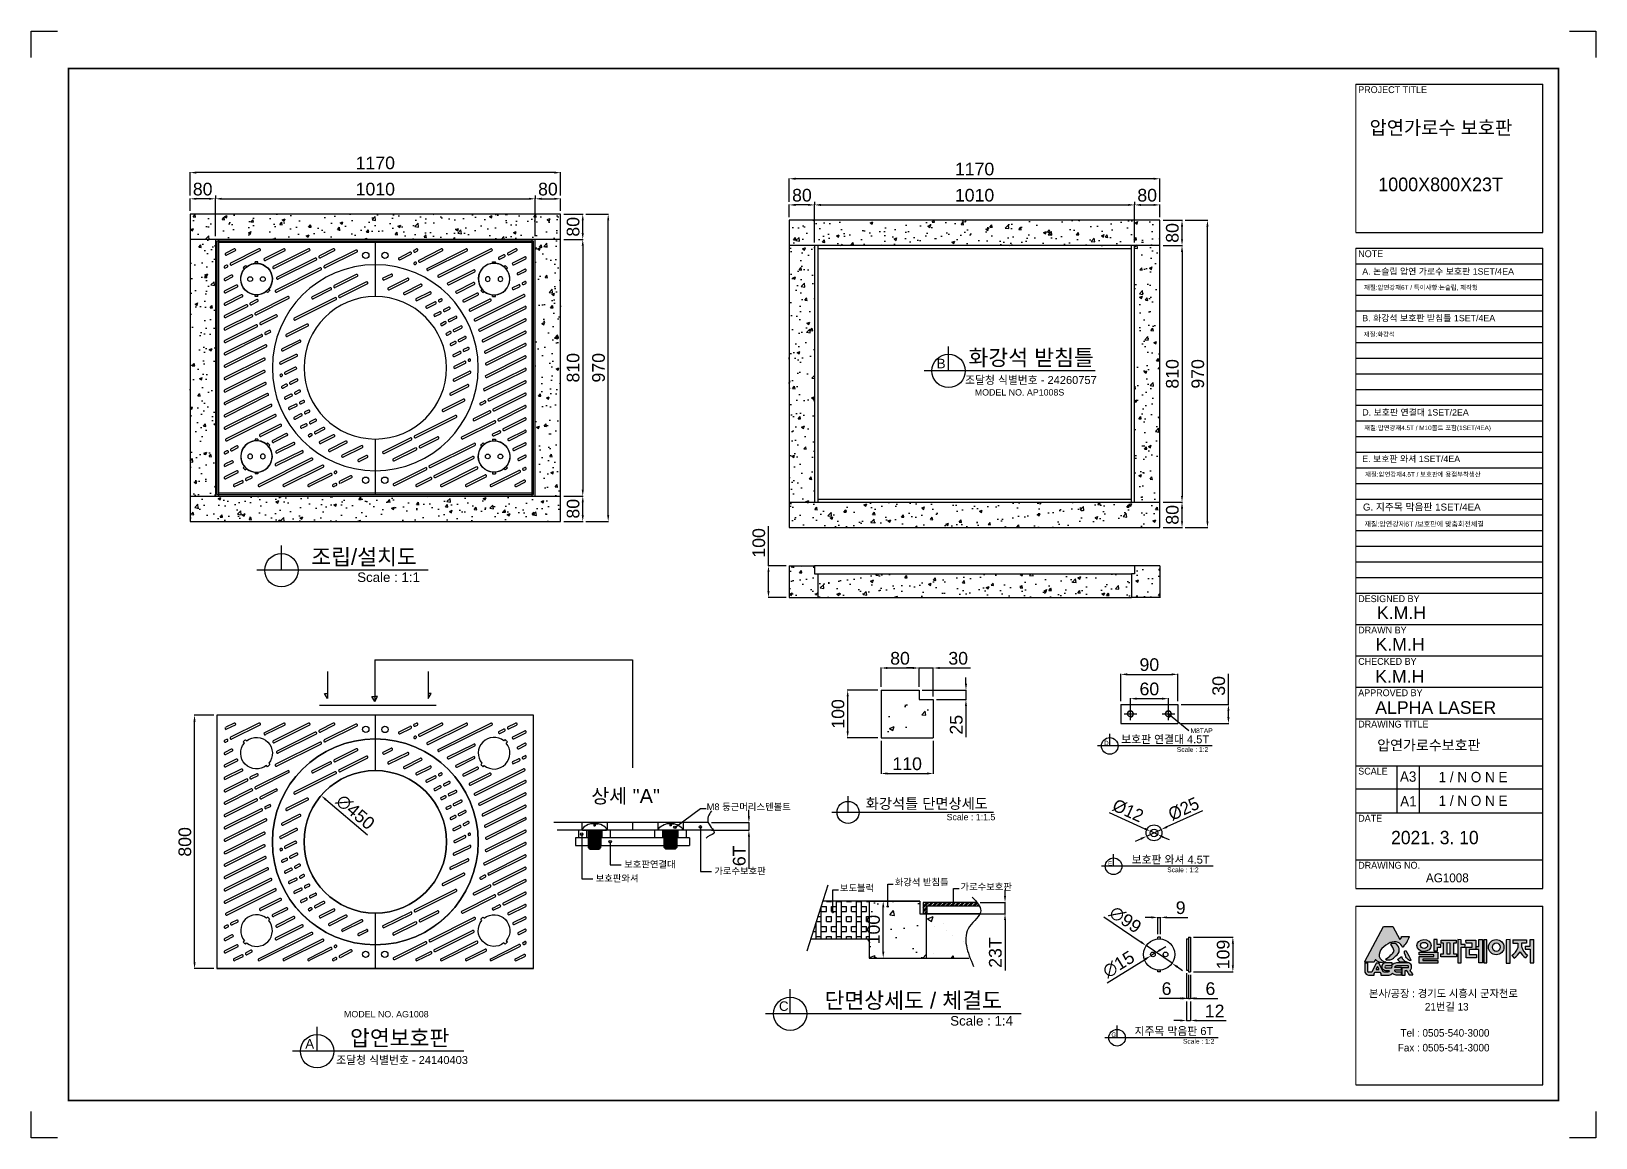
# Model space of a CAD drawing. Header units: millimetres. Extents: x 13624 to 18563, y -5035 to -1543.
import ezdxf
from ezdxf.enums import TextEntityAlignment as Align

# ---------------------------------------------------------------- set-up
doc = ezdxf.new("R2010")
doc.units = ezdxf.units.MM
for name, color, linetype in [('LAYOUT', 7, 'Continuous'), ('TEXT', 7, 'Continuous'), ('받침틀', 251, 'Continuous'), ('압연강', 40, 'Continuous')]:
    doc.layers.add(name, color=color, linetype=linetype)
doc.styles.add('H', font='')
doc.styles.get("Standard").update_dxf_attribs({"font": 'arial.ttf'})
doc.styles.get('H').set_extended_font_data('Dotum')
doc.dimstyles.new('ISO-25', dxfattribs={"dimtxt": 40, "dimasz": 20, "dimexe": 1.25, "dimexo": 10, "dimgap": 10, "dimtad": 1, "dimdec": 0, "dimtxsty": 'Standard', "dimcen": 2.5, "dimclrd": 3, "dimclre": 3, "dimclrt": 3, "dimadec": 0, "dimazin": 0, "dimtfac": 1, "dimtdec": 0, "dimtmove": 0, "dimatfit": 3, "dimfxl": 0, "dimarcsym": 0})
pattern_1 = [(50, (4065.98, -5009.945), (91.09233, -7.96954), [9.525, -104.775]), (355, (4065.98, -5009.945), (-17.6217, 95.5284), [7.62, -83.8203]), (100.45144, (4073.575, -5010.61), (73.4706, 87.5589), [8.095, -89.0451]), (46.1842, (4065.98, -4984.54), (135.5395, -21.0212), [14.2875, -157.1625]), (96.6356, (4077.28, -4986.3), (118.7021, 123.713), [12.1425, -133.5678]), (351.1842, (4065.98, -4984.54), (118.702, 123.713), [11.43, -125.7299]), (21, (4078.68, -4990.895), (75.8072, -51.1326), [9.525, -104.775]), (326, (4078.68, -4990.895), (30.901, 92.094), [7.62, -83.82]), (71.45144, (4085, -4995.16), (106.7082, 40.9614), [8.095, -89.045]), (37.5, (4065.984, -5009.945), (1.5443, 42.27752), [0, -82.804, 0, -85.09, 0, -84.1375]), (7.5, (4065.984, -5009.945), (33.40983, 50.09029), [0, -48.514, 0, -80.899, 0, -32.0675]), (327.5, (4037.663, -5009.945), (67.7953, -2.86437), [0, -31.75, 0, -99.06, 0, -131.445]), (317.5, (4024.96, -5009.945), (74.0646, 12.71325), [0, -41.275, 0, -65.786, 0, -93.345])]

msp = doc.modelspace()

# ---------------------------------------------------------------- texts
at = {"style": 'H'}
for s, height, p in [('PROJECT TITLE', 21.656, (17813.3, -1737.8)), ('압연가로수 보호판', 43.31, (17849.1, -1868.6)), ('1000X800X23T', 43.312, (17876.5, -2047.7)), ('NOTE', 21.66, (17813.3, -2255.7)), ('DESIGNED BY', 21.656, (17813.3, -3344.7)), ('DRAWN BY', 21.66, (17813.3, -3443.7)), ('CHECKED BY', 21.66, (17813.3, -3542.7)), ('APPROVED BY', 21.656, (17813.3, -3641.7)), ('DRAWING TITLE', 21.656, (17813.3, -3740.7)), ('압연가로수보호판', 32.48, (17873.1, -3812.6)), ('SCALE', 21.66, (17813.3, -3889.2)), ('A3', 32.48, (17945, -3911.7)), ('1 / N O N E', 32.484, (18067.2, -3913.1)), ('A1', 32.48, (17945.8, -3989.7)), ('1 / N O N E', 32.484, (18067.2, -3988)), ('DATE', 21.66, (17813.3, -4037.7)), ('2021. 3. 10', 42.23, (17917.1, -4109)), ('DRAWING NO.', 21.656, (17813.3, -4186.2)), ('AG1008', 28.15, (18027.1, -4229.3)), ('본사/공장 : 경기도 시흥시 군자천로', 23.822, (17847, -4592)), ('21번길 13', 23.82, (18023.9, -4633.9)), ('Tel : 0505-540-3000', 23.822, (17946.9, -4716.4)), ('Fax : 0505-541-3000', 23.822, (17938.4, -4763.1))]:
    msp.add_text(s, height=height, dxfattribs=at).set_placement(p)
for s, height, p in [('A. 논슬립 압연 가로수 보호판 1SET/4EA', 20, (17826.1, -2310.7)), ('재질:압연강재6T / 특이사항:논슬립, 제작형', 14.4, (17831.7, -2358.6)), ('B. 화강석 보호판 받침틀 1SET/4EA', 20, (17826.1, -2458)), ('재질:화강석', 14.4, (17830.6, -2506.5)), ('B', 30, (16482.5, -2606.5)), ('조달청 식별번호 - 24260757', 25, (16572, -2656.1)), ('MODEL NO. AP1008S', 20, (16602.7, -2692.5)), ('D. 보호판 연결대 1SET/2EA', 20, (17826.1, -2755.6)), ('재질:압연강재4.5T / M10볼트 포함(1SET/4EA)', 14.4, (17832.2, -2801.7)), ('E. 보호판 와셔 1SET/4EA', 20, (17826.1, -2902.5)), ('재질:압연강재4.5T / 보호판에 용접부착생산', 14.4, (17835, -2948.6)), ('G. 지주목 막음판 1SET/4EA', 22, (17828.2, -3055.5)), ('재질:압연강재6T /보호판에 맞춤회전체결', 15.84, (17833, -3106.2)), ('K.M.H', 40, (17872.2, -3398.2)), ('K.M.H', 40, (17867.7, -3497.5)), ('K.M.H', 40, (17866.9, -3599.2)), ('ALPHA LASER', 40, (17866.9, -3697.4)), ('M8TAP', 15, (17284, -3758.2)), ('D', 14, (17011.1, -3796.3)), ('M8 둥근머리스텐볼트', 21, (15756.2, -4001.3)), ('보호판연결대', 21, (15495.8, -4182.7)), ('가로수보호판', 21, (15780.5, -4204.1)), ('E', 14, (17023.4, -4176.1)), ('보호판와셔', 21, (15405.9, -4227.1)), ('보도블럭', 21, (16176.7, -4257.7)), ('화강석 받침틀', 21, (16349.8, -4239.3)), ('가로수보호판', 21, (16557.7, -4253.5)), ('MODEL NO. AG1008', 20, (14611.3, -4655.5)), ('C', 30, (15984.5, -4635.1)), ('A', 30, (14488.9, -4754.1)), ('조달청 식별번호 - 24140403', 25, (14586.8, -4802.7))]:
    msp.add_text(s, height=height).set_placement(p)
at = {"color": 4}
msp.add_text('상세 "A"', height=45, dxfattribs=at).set_placement((15392, -3979.2))
at = {"layer": 'TEXT'}
for s, height, p in [('화강석 받침틀', 50, (16780.7, -2597.7)), ('조립/설치도', 50, (14674.4, -3226.7)), ('보호판 연결대 4.5T', 25, (17203.8, -3790.2)), ('보호판 와셔 4.5T', 25, (17221.1, -4170.1)), ('단면상세도 / 체결도', 50, (16408.4, -4626.9)), ('압연보호판', 50, (14787, -4745.3))]:
    msp.add_text(s, height=height, dxfattribs=at).set_placement(p, align=Align.CENTER)
for s, height, p in [('Scale : 1:1', 30, (14652.9, -3281.1)), ('Scale : 1:2', 15, (17240.7, -3817.4)), ('Scale : 1:2', 15, (17210.4, -4197.3)), ('Scale : 1:4', 30, (16525.2, -4681.4))]:
    msp.add_text(s, height=height, dxfattribs=at).set_placement(p)

# ---------------------------------------------------------------- blocks, each defined once
blk = doc.blocks.new('*D12')
at = {"color": 3, "lineweight": -2, "transparency": 16777216}
for p, q in [((17063.9, -3657.7), (17063.9, -3571.5)), ((17083.9, -3572.7), (17223.9, -3572.7)), ((17243.9, -3657.7), (17243.9, -3571.5))]:
    blk.add_line(p, q, dxfattribs=at)
at = {"color": 3, "transparency": 16777216}
for points in [[(17083.9, -3569.4), (17083.9, -3576.1), (17063.9, -3572.7)], [(17223.9, -3569.4), (17223.9, -3576.1), (17243.9, -3572.7)]]:
    blk.add_solid(points, dxfattribs=at)
at = {"layer": 'Defpoints', "color": 0, "transparency": 16777216}
for p in [(17243.9, -3572.7), (17063.9, -3667.7), (17243.9, -3667.7)]:
    blk.add_point(p, dxfattribs=at)
at = {"color": 3, "transparency": 16777216, "insert": (17153.9, -3542.3), "char_height": 40, "attachment_point": 5}
blk.add_mtext('90', dxfattribs=at)
blk = doc.blocks.new('*D13')
at = {"color": 3, "lineweight": -2, "transparency": 16777216}
for p, q in [((17403.5, -3667.7), (17403.5, -3570.6)), ((17253.9, -3667.7), (17404.7, -3667.7)), ((17403.5, -3707.7), (17403.5, -3687.7)), ((17253.9, -3727.7), (17404.7, -3727.7))]:
    blk.add_line(p, q, dxfattribs=at)
at = {"color": 3, "transparency": 16777216}
for points in [[(17400.1, -3687.7), (17406.8, -3687.7), (17403.5, -3667.7)], [(17400.1, -3707.7), (17406.8, -3707.7), (17403.5, -3727.7)]]:
    blk.add_solid(points, dxfattribs=at)
at = {"layer": 'Defpoints', "color": 0, "transparency": 16777216}
for p in [(17243.9, -3667.7), (17403.5, -3667.7), (17243.9, -3727.7)]:
    blk.add_point(p, dxfattribs=at)
at = {"color": 3, "transparency": 16777216, "insert": (17373, -3609.1), "char_height": 40, "attachment_point": 5, "rotation": 90}
blk.add_mtext('30', dxfattribs=at)
blk = doc.blocks.new('*D14')
at = {"color": 3, "lineweight": -2, "transparency": 16777216}
for p, q in [((17321.6, -4003.4), (17209.5, -4054.5)), ((17127.6, -4091.8), (17109.4, -4100)), ((17145.8, -4083.5), (17191.3, -4062.7))]:
    blk.add_line(p, q, dxfattribs=at)
at = {"color": 3, "transparency": 16777216}
for points in [[(17126.2, -4088.7), (17129, -4094.8), (17145.8, -4083.5)], [(17208.1, -4051.4), (17210.9, -4057.5), (17191.3, -4062.7)]]:
    blk.add_solid(points, dxfattribs=at)
at = {"layer": 'Defpoints', "color": 0, "transparency": 16777216}
for p in [(17145.8, -4083.5), (17191.3, -4062.7)]:
    blk.add_point(p, dxfattribs=at)
at = {"color": 3, "transparency": 16777216, "insert": (17262.2, -3997.5), "char_height": 40, "attachment_point": 5, "rotation": 24.4839}
blk.add_mtext('{\\fMS PGothic|b0|i0|c129|p34;%%C25}', dxfattribs=at)
blk = doc.blocks.new('*D15')
at = {"color": 3, "lineweight": -2, "transparency": 16777216}
for p, q in [((17027.2, -4009.1), (17139.4, -4059.9)), ((17179.5, -4078.1), (17157.6, -4068.2)), ((17197.7, -4086.3), (17215.9, -4094.5))]:
    blk.add_line(p, q, dxfattribs=at)
at = {"color": 3, "transparency": 16777216}
for points in [[(17140.8, -4056.9), (17138, -4063), (17157.6, -4068.2)], [(17199.1, -4083.3), (17196.3, -4089.3), (17179.5, -4078.1)]]:
    blk.add_solid(points, dxfattribs=at)
at = {"layer": 'Defpoints', "color": 0, "transparency": 16777216}
for p in [(17157.6, -4068.2), (17179.5, -4078.1)]:
    blk.add_point(p, dxfattribs=at)
at = {"color": 3, "transparency": 16777216, "insert": (17086.5, -4003.1), "char_height": 40, "attachment_point": 5, "rotation": 335.6577}
blk.add_mtext('{\\fMS PGothic|b0|i0|c129|p34;%%C12}', dxfattribs=at)
blk = doc.blocks.new('*D16')
at = {"color": 3, "lineweight": -2, "transparency": 16777216}
for p, q in [((17093.9, -3687.7), (17093.9, -3648.2)), ((17113.9, -3649.4), (17193.9, -3649.4)), ((17213.9, -3687.7), (17213.9, -3648.2))]:
    blk.add_line(p, q, dxfattribs=at)
at = {"color": 3, "transparency": 16777216}
for points in [[(17113.9, -3646.1), (17113.9, -3652.8), (17093.9, -3649.4)], [(17193.9, -3646.1), (17193.9, -3652.8), (17213.9, -3649.4)]]:
    blk.add_solid(points, dxfattribs=at)
at = {"layer": 'Defpoints', "color": 0, "transparency": 16777216}
for p in [(17213.9, -3649.4), (17093.9, -3697.7), (17213.9, -3697.7)]:
    blk.add_point(p, dxfattribs=at)
at = {"color": 3, "transparency": 16777216, "insert": (17153.9, -3619), "char_height": 40, "attachment_point": 5}
blk.add_mtext('60', dxfattribs=at)
blk = doc.blocks.new('A$C36924EFD')
for p, q in [((0, 45), (0, -45)), ((0, 45), (6, 45)), ((6, -45), (6, 45)), ((0, -45), (6, -45))]:
    blk.add_line(p, q)
blk = doc.blocks.new('*D39')
at = {"color": 3, "lineweight": -2, "transparency": 16777216}
for p, q in [((15889.5, -4020.6), (15889.5, -4000.6)), ((15771, -4040.6), (15890.8, -4040.6)), ((15889.5, -4040.6), (15889.5, -4064.6)), ((15771, -4064.6), (15890.8, -4064.6)), ((15889.5, -4084.6), (15889.5, -4186.6))]:
    blk.add_line(p, q, dxfattribs=at)
at = {"color": 3, "transparency": 16777216}
for points in [[(15886.2, -4020.6), (15892.9, -4020.6), (15889.5, -4040.6)], [(15886.2, -4084.6), (15892.9, -4084.6), (15889.5, -4064.6)]]:
    blk.add_solid(points, dxfattribs=at)
at = {"layer": 'Defpoints', "color": 0, "transparency": 16777216}
for p in [(15761, -4040.6), (15761, -4064.6), (15889.5, -4064.6)]:
    blk.add_point(p, dxfattribs=at)
at = {"color": 3, "transparency": 16777216, "insert": (15859.1, -4145.6), "char_height": 40, "attachment_point": 5, "rotation": 90}
blk.add_mtext('6T', dxfattribs=at)
blk = doc.blocks.new('A$C5731754A')
at = {"color": 1}
for p, q in [((-37.5, 0), (-37.5, 5.7)), ((-37.5, 0), (37.5, 0)), ((-20, 0), (-20, -55)), ((-20, 0), (20, 0)), ((-11.2, 19.7), (-11.2, 20.5)), ((-1.9, 19.7), (-11.2, 19.7)), ((-1.9, 19.7), (-1.9, 14.1)), ((-1.9, 14.1), (1.9, 14.1)), ((1.9, 19.7), (1.9, 14.1)), ((1.9, 19.7), (11.2, 19.7)), ((11.2, 19.7), (11.2, 20.5)), ((20, -55), (20, 0)), ((37.5, 0), (37.5, 5.7)), ((-20, -2.5), (20, -2.5)), ((-20, -5), (20, -5)), ((-20, -7.5), (20, -7.5)), ((-20, -7.5), (20, -7.5)), ((-20, -10), (20, -10)), ((-20, -12.5), (20, -12.5)), ((-20, -12.5), (20, -12.5)), ((-20, -15), (20, -15)), ((-20, -17.5), (20, -17.5)), ((-20, -17.5), (20, -17.5)), ((-20, -20), (20, -20)), ((-20, -22.5), (20, -22.5)), ((-20, -22.5), (20, -22.5)), ((-20, -25), (20, -25)), ((-20, -27.5), (20, -27.5)), ((-20, -27.5), (20, -27.5)), ((-20, -30), (20, -30)), ((-20, -32.5), (20, -32.5)), ((-20, -35), (20, -35)), ((-20, -37.5), (20, -37.5)), ((-20, -40), (20, -40)), ((-20, -42.5), (20, -42.5)), ((-20, -45), (20, -45)), ((-20, -47.5), (20, -47.5)), ((-20, -50), (20, -50)), ((-20, -52.5), (20, -52.5)), ((-15, -60), (-20, -55)), ((-20, -55), (20, -55)), ((-17.5, -57.5), (17.5, -57.5)), ((-15, -60), (15, -60)), ((20, -55), (15, -60))]:
    blk.add_line(p, q, dxfattribs=at)
blk.add_arc((0, -30.4), 52, 43.8928, 136.1072, dxfattribs=at)
blk = doc.blocks.new('*D35')
at = {"color": 3, "lineweight": -2, "transparency": 16777216}
for p, q in [((16619.3, -4292.5), (16699.4, -4292.5)), ((16698.2, -4272.5), (16698.2, -4252.5)), ((16698.2, -4328.5), (16698.2, -4292.5)), ((16627.5, -4328.5), (16699.4, -4328.5)), ((16698.2, -4348.5), (16698.2, -4507.8))]:
    blk.add_line(p, q, dxfattribs=at)
at = {"color": 3, "transparency": 16777216}
for points in [[(16694.8, -4272.5), (16701.5, -4272.5), (16698.2, -4292.5)], [(16701.5, -4348.5), (16694.8, -4348.5), (16698.2, -4328.5)]]:
    blk.add_solid(points, dxfattribs=at)
at = {"layer": 'Defpoints', "color": 0, "transparency": 16777216}
for p in [(16609.3, -4292.5), (16698.2, -4292.5), (16617.5, -4328.5)]:
    blk.add_point(p, dxfattribs=at)
at = {"color": 3, "transparency": 16777216, "insert": (16667.7, -4451), "char_height": 40, "attachment_point": 5, "rotation": 90}
blk.add_mtext('23T', dxfattribs=at)
blk = doc.blocks.new('*D11')
at = {"color": 3, "lineweight": -2, "transparency": 16777216}
for p, q in [((16279.6, -4288.5), (16314.9, -4288.5)), ((16313.6, -4448.5), (16313.6, -4308.5)), ((16279.6, -4468.5), (16314.9, -4468.5))]:
    blk.add_line(p, q, dxfattribs=at)
at = {"color": 3, "transparency": 16777216}
for points in [[(16310.3, -4308.5), (16317, -4308.5), (16313.6, -4288.5)], [(16310.3, -4448.5), (16317, -4448.5), (16313.6, -4468.5)]]:
    blk.add_solid(points, dxfattribs=at)
at = {"layer": 'Defpoints', "color": 0, "transparency": 16777216}
for p in [(16269.6, -4288.5), (16313.6, -4288.5), (16269.6, -4468.5)]:
    blk.add_point(p, dxfattribs=at)
at = {"color": 3, "transparency": 16777216, "insert": (16283.2, -4378.5), "char_height": 40, "attachment_point": 5, "rotation": 90}
blk.add_mtext('100', dxfattribs=at)
blk = doc.blocks.new('*D38')
at = {"color": 3, "lineweight": -2, "transparency": 16777216}
blk.add_line((14685.3, -4080.5), (14554.2, -3968.4), dxfattribs=at)
at = {"color": 3, "transparency": 16777216}
blk.add_solid([(14556.3, -3965.9), (14552, -3970.9), (14539, -3955.4)], dxfattribs=at)
at = {"layer": 'Defpoints', "color": 0, "transparency": 16777216}
for p in [(14539, -3955.4), (14881.1, -4247.7)]:
    blk.add_point(p, dxfattribs=at)
at = {"color": 3, "transparency": 16777216, "insert": (14647.1, -4007.8), "char_height": 40, "attachment_point": 5, "rotation": 319.4889}
blk.add_mtext('∅450', dxfattribs=at)
blk = doc.blocks.new('*D37')
at = {"color": 3, "lineweight": -2, "transparency": 16777216}
for p, q in [((14200, -3701.6), (14138.1, -3701.6)), ((14139.3, -4481.6), (14139.3, -3721.6)), ((14200, -4501.6), (14138.1, -4501.6))]:
    blk.add_line(p, q, dxfattribs=at)
at = {"color": 3, "transparency": 16777216}
for points in [[(14136, -3721.6), (14142.7, -3721.6), (14139.3, -3701.6)], [(14136, -4481.6), (14142.7, -4481.6), (14139.3, -4501.6)]]:
    blk.add_solid(points, dxfattribs=at)
at = {"layer": 'Defpoints', "color": 0, "transparency": 16777216}
for p in [(14139.3, -3701.6), (14210, -3701.6), (14210, -4501.6)]:
    blk.add_point(p, dxfattribs=at)
at = {"color": 3, "transparency": 16777216, "insert": (14108.9, -4101.6), "char_height": 40, "attachment_point": 5, "rotation": 90}
blk.add_mtext('800', dxfattribs=at)
blk = doc.blocks.new('*D6')
at = {"color": 3, "lineweight": -2, "transparency": 16777216}
for p, q in [((4160.7, -3767.1), (4160.7, -3727.5)), ((4220.7, -3728.7), (4180.7, -3728.7)), ((4240.7, -3847.1), (4240.7, -3727.5))]:
    blk.add_line(p, q, dxfattribs=at)
at = {"color": 3, "transparency": 16777216}
for points in [[(4180.7, -3725.4), (4180.7, -3732), (4160.7, -3728.7)], [(4220.7, -3725.4), (4220.7, -3732), (4240.7, -3728.7)]]:
    blk.add_solid(points, dxfattribs=at)
at = {"layer": 'Defpoints', "color": 0, "transparency": 16777216}
for p in [(4160.7, -3728.7), (4160.7, -3777.1), (4240.7, -3857.1)]:
    blk.add_point(p, dxfattribs=at)
at = {"color": 3, "transparency": 16777216, "insert": (4200.7, -3698.3), "char_height": 40, "attachment_point": 5}
blk.add_mtext('80', dxfattribs=at)
blk = doc.blocks.new('*D7')
at = {"color": 3, "lineweight": -2, "transparency": 16777216}
for p, q in [((4240.7, -3718.7), (4240.7, -3727.5)), ((4260.7, -3728.7), (5230.7, -3728.7)), ((5250.7, -3847.1), (5250.7, -3727.5))]:
    blk.add_line(p, q, dxfattribs=at)
at = {"color": 3, "transparency": 16777216}
for points in [[(4260.7, -3725.4), (4260.7, -3732), (4240.7, -3728.7)], [(5230.7, -3725.4), (5230.7, -3732), (5250.7, -3728.7)]]:
    blk.add_solid(points, dxfattribs=at)
at = {"layer": 'Defpoints', "color": 0, "transparency": 16777216}
for p in [(4240.7, -3728.7), (5250.7, -3728.7), (5250.7, -3857.1)]:
    blk.add_point(p, dxfattribs=at)
at = {"color": 3, "transparency": 16777216, "insert": (4745.7, -3698.3), "char_height": 40, "attachment_point": 5}
blk.add_mtext('1010', dxfattribs=at)
blk = doc.blocks.new('*D8')
at = {"color": 3, "lineweight": -2, "transparency": 16777216}
for p, q in [((5250.7, -3718.7), (5250.7, -3727.5)), ((5270.7, -3728.7), (5310.7, -3728.7)), ((5330.7, -3767.1), (5330.7, -3727.5))]:
    blk.add_line(p, q, dxfattribs=at)
at = {"color": 3, "transparency": 16777216}
for points in [[(5270.7, -3725.4), (5270.7, -3732), (5250.7, -3728.7)], [(5310.7, -3725.4), (5310.7, -3732), (5330.7, -3728.7)]]:
    blk.add_solid(points, dxfattribs=at)
at = {"layer": 'Defpoints', "color": 0, "transparency": 16777216}
for p in [(5250.7, -3728.7), (5330.7, -3728.7), (5330.7, -3777.1)]:
    blk.add_point(p, dxfattribs=at)
at = {"color": 3, "transparency": 16777216, "insert": (5290.7, -3698.3), "char_height": 40, "attachment_point": 5}
blk.add_mtext('80', dxfattribs=at)
blk = doc.blocks.new('*D3')
at = {"color": 3, "lineweight": -2, "transparency": 16777216}
for p, q in [((4160.7, -3718.7), (4160.7, -3644.8)), ((5310.7, -3646.1), (4180.7, -3646.1)), ((5330.7, -3718.7), (5330.7, -3644.8))]:
    blk.add_line(p, q, dxfattribs=at)
at = {"color": 3, "transparency": 16777216}
for points in [[(4180.7, -3642.7), (4180.7, -3649.4), (4160.7, -3646.1)], [(5310.7, -3642.7), (5310.7, -3649.4), (5330.7, -3646.1)]]:
    blk.add_solid(points, dxfattribs=at)
at = {"layer": 'Defpoints', "color": 0, "transparency": 16777216}
for p in [(4160.7, -3646.1), (4160.7, -3728.7), (5330.7, -3728.7)]:
    blk.add_point(p, dxfattribs=at)
at = {"color": 3, "transparency": 16777216, "insert": (4745.7, -3615.7), "char_height": 40, "attachment_point": 5}
blk.add_mtext('1170', dxfattribs=at)
blk = doc.blocks.new('*D9')
at = {"color": 3, "lineweight": -2, "transparency": 16777216}
for p, q in [((5340.7, -3777.1), (5402, -3777.1)), ((5400.7, -3837.1), (5400.7, -3797.1)), ((5340.7, -3857.1), (5402, -3857.1))]:
    blk.add_line(p, q, dxfattribs=at)
at = {"color": 3, "transparency": 16777216}
for points in [[(5397.4, -3797.1), (5404.1, -3797.1), (5400.7, -3777.1)], [(5397.4, -3837.1), (5404.1, -3837.1), (5400.7, -3857.1)]]:
    blk.add_solid(points, dxfattribs=at)
at = {"layer": 'Defpoints', "color": 0, "transparency": 16777216}
for p in [(5330.7, -3777.1), (5400.7, -3777.1), (5330.7, -3857.1)]:
    blk.add_point(p, dxfattribs=at)
at = {"color": 3, "transparency": 16777216, "insert": (5370.3, -3817.1), "char_height": 40, "attachment_point": 5, "rotation": 90}
blk.add_mtext('80', dxfattribs=at)
blk = doc.blocks.new('*D4')
at = {"color": 3, "lineweight": -2, "transparency": 16777216}
for p, q in [((5381.4, -3857.1), (5402, -3857.1)), ((5400.7, -3877.1), (5400.7, -4647.1)), ((5340.7, -4667.1), (5402, -4667.1))]:
    blk.add_line(p, q, dxfattribs=at)
at = {"color": 3, "transparency": 16777216}
for points in [[(5397.4, -3877.1), (5404.1, -3877.1), (5400.7, -3857.1)], [(5397.4, -4647.1), (5404.1, -4647.1), (5400.7, -4667.1)]]:
    blk.add_solid(points, dxfattribs=at)
at = {"layer": 'Defpoints', "color": 0, "transparency": 16777216}
for p in [(5371.4, -3857.1), (5330.7, -4667.1), (5400.7, -4667.1)]:
    blk.add_point(p, dxfattribs=at)
at = {"color": 3, "transparency": 16777216, "insert": (5370.3, -4262.1), "char_height": 40, "attachment_point": 5, "rotation": 90}
blk.add_mtext('810', dxfattribs=at)
blk = doc.blocks.new('*D5')
at = {"color": 3, "lineweight": -2, "transparency": 16777216}
for p, q in [((5390.7, -4667.1), (5399.5, -4667.1)), ((5400.7, -4727.1), (5400.7, -4687.1)), ((5340.7, -4747.1), (5402, -4747.1))]:
    blk.add_line(p, q, dxfattribs=at)
at = {"color": 3, "transparency": 16777216}
for points in [[(5397.4, -4687.1), (5404.1, -4687.1), (5400.7, -4667.1)], [(5397.4, -4727.1), (5404.1, -4727.1), (5400.7, -4747.1)]]:
    blk.add_solid(points, dxfattribs=at)
at = {"layer": 'Defpoints', "color": 0, "transparency": 16777216}
for p in [(5400.7, -4667.1), (5400.7, -4667.1), (5330.7, -4747.1)]:
    blk.add_point(p, dxfattribs=at)
at = {"color": 3, "transparency": 16777216, "insert": (5370.3, -4707.1), "char_height": 40, "attachment_point": 5, "rotation": 90}
blk.add_mtext('80', dxfattribs=at)
blk = doc.blocks.new('*D2')
at = {"color": 3, "lineweight": -2, "transparency": 16777216}
for p, q in [((5410.7, -3777.1), (5482.3, -3777.1)), ((5481, -4727.1), (5481, -3797.1)), ((5410.7, -4747.1), (5482.3, -4747.1))]:
    blk.add_line(p, q, dxfattribs=at)
at = {"color": 3, "transparency": 16777216}
for points in [[(5477.7, -3797.1), (5484.3, -3797.1), (5481, -3777.1)], [(5477.7, -4727.1), (5484.3, -4727.1), (5481, -4747.1)]]:
    blk.add_solid(points, dxfattribs=at)
at = {"layer": 'Defpoints', "color": 0, "transparency": 16777216}
for p in [(5400.7, -3777.1), (5481, -3777.1), (5400.7, -4747.1)]:
    blk.add_point(p, dxfattribs=at)
at = {"color": 3, "transparency": 16777216, "insert": (5450.6, -4262.1), "char_height": 40, "attachment_point": 5, "rotation": 90}
blk.add_mtext('970', dxfattribs=at)
blk = doc.blocks.new('*D17')
at = {"color": 3, "lineweight": -2, "transparency": 16777216}
for p, q in [((16880.3, -24788.6), (16997.3, -24868.4)), ((17095.6, -24935.4), (17013.8, -24879.6)), ((17112.1, -24946.7), (17128.6, -24958))]:
    blk.add_line(p, q, dxfattribs=at)
at = {"color": 3, "transparency": 16777216}
for points in [[(16999.2, -24865.6), (16995.4, -24871.1), (17013.8, -24879.6)], [(17114, -24944), (17110.2, -24949.5), (17095.6, -24935.4)]]:
    blk.add_solid(points, dxfattribs=at)
at = {"layer": 'Defpoints', "color": 0, "transparency": 16777216}
for p in [(17013.8, -24879.6), (17095.6, -24935.4)]:
    blk.add_point(p, dxfattribs=at)
at = {"color": 3, "transparency": 16777216, "insert": (16947.7, -24797.7), "char_height": 40, "attachment_point": 5, "rotation": 325.6971}
blk.add_mtext('∅99', dxfattribs=at)
blk = doc.blocks.new('*D18')
at = {"color": 3, "lineweight": -2, "transparency": 16777216}
for p, q in [((17058.1, -24893.1), (17075.1, -24882.5)), ((16890.7, -24996.7), (17011.3, -24922)), ((17041.1, -24903.6), (17028.3, -24911.5))]:
    blk.add_line(p, q, dxfattribs=at)
at = {"color": 3, "transparency": 16777216}
for points in [[(17056.3, -24890.2), (17059.8, -24895.9), (17041.1, -24903.6)], [(17009.6, -24919.2), (17013.1, -24924.8), (17028.3, -24911.5)]]:
    blk.add_solid(points, dxfattribs=at)
at = {"layer": 'Defpoints', "color": 0, "transparency": 16777216}
for p in [(17028.3, -24911.5), (17041.1, -24903.6)]:
    blk.add_point(p, dxfattribs=at)
at = {"color": 3, "transparency": 16777216, "insert": (16926.5, -24938.8), "char_height": 40, "attachment_point": 5, "rotation": 31.7725}
blk.add_mtext('∅15', dxfattribs=at)
blk = doc.blocks.new('*D19')
at = {"color": 3, "lineweight": -2, "transparency": 16777216}
for p, q in [((17030.2, -24790.5), (17010.2, -24790.5)), ((17050.2, -24843), (17050.2, -24789.2)), ((17050.2, -24790.5), (17059.2, -24790.5)), ((17059.2, -24843), (17059.2, -24789.2)), ((17079.2, -24790.5), (17145.5, -24790.5))]:
    blk.add_line(p, q, dxfattribs=at)
at = {"color": 3, "transparency": 16777216}
for points in [[(17030.2, -24787.2), (17030.2, -24793.8), (17050.2, -24790.5)], [(17079.2, -24787.2), (17079.2, -24793.8), (17059.2, -24790.5)]]:
    blk.add_solid(points, dxfattribs=at)
at = {"layer": 'Defpoints', "color": 0, "transparency": 16777216}
for p in [(17059.2, -24790.5), (17050.2, -24853), (17059.2, -24853)]:
    blk.add_point(p, dxfattribs=at)
at = {"color": 3, "transparency": 16777216, "insert": (17122.4, -24760.1), "char_height": 40, "attachment_point": 5}
blk.add_mtext('9', dxfattribs=at)
blk = doc.blocks.new('*D20')
at = {"color": 3, "lineweight": -2, "transparency": 16777216}
for p, q in [((17163.1, -24853), (17288.5, -24853)), ((17287.2, -24873), (17287.2, -24942)), ((17163.1, -24962), (17288.5, -24962))]:
    blk.add_line(p, q, dxfattribs=at)
at = {"color": 3, "transparency": 16777216}
for points in [[(17283.9, -24873), (17290.5, -24873), (17287.2, -24853)], [(17283.9, -24942), (17290.5, -24942), (17287.2, -24962)]]:
    blk.add_solid(points, dxfattribs=at)
at = {"layer": 'Defpoints', "color": 0, "transparency": 16777216}
for p in [(17153.1, -24853), (17153.1, -24962), (17287.2, -24962)]:
    blk.add_point(p, dxfattribs=at)
at = {"color": 3, "transparency": 16777216, "insert": (17256.8, -24907.5), "char_height": 40, "attachment_point": 5, "rotation": 90}
blk.add_mtext('109', dxfattribs=at)
blk = doc.blocks.new('*D21')
at = {"color": 3, "lineweight": -2, "transparency": 16777216}
for p, q in [((17147.1, -24972), (17147.1, -25047.3)), ((17153.1, -24972), (17153.1, -25047.3)), ((17127.1, -25046), (17107.1, -25046)), ((17147.1, -25046), (17153.1, -25046)), ((17173.1, -25046), (17239.5, -25046))]:
    blk.add_line(p, q, dxfattribs=at)
at = {"color": 3, "transparency": 16777216}
for points in [[(17127.1, -25042.7), (17127.1, -25049.3), (17147.1, -25046)], [(17173.1, -25042.7), (17173.1, -25049.3), (17153.1, -25046)]]:
    blk.add_solid(points, dxfattribs=at)
at = {"layer": 'Defpoints', "color": 0, "transparency": 16777216}
for p in [(17147.1, -24962), (17153.1, -24962), (17153.1, -25046)]:
    blk.add_point(p, dxfattribs=at)
at = {"color": 3, "transparency": 16777216, "insert": (17216.3, -25015.6), "char_height": 40, "attachment_point": 5}
blk.add_mtext('6', dxfattribs=at)
blk = doc.blocks.new('*D22')
at = {"color": 3, "lineweight": -2, "transparency": 16777216}
for p, q in [((17141.1, -24967), (17141.1, -25047.3)), ((17147.1, -24972), (17147.1, -25047.3)), ((17121.1, -25046), (17054.7, -25046)), ((17147.1, -25046), (17141.1, -25046)), ((17167.1, -25046), (17187.1, -25046))]:
    blk.add_line(p, q, dxfattribs=at)
at = {"color": 3, "transparency": 16777216}
for points in [[(17121.1, -25042.7), (17121.1, -25049.3), (17141.1, -25046)], [(17167.1, -25042.7), (17167.1, -25049.3), (17147.1, -25046)]]:
    blk.add_solid(points, dxfattribs=at)
at = {"layer": 'Defpoints', "color": 0, "transparency": 16777216}
for p in [(17141.1, -24957), (17147.1, -24962), (17141.1, -25046)]:
    blk.add_point(p, dxfattribs=at)
at = {"color": 3, "transparency": 16777216, "insert": (17077.9, -25015.6), "char_height": 40, "attachment_point": 5}
blk.add_mtext('6', dxfattribs=at)
blk = doc.blocks.new('*D23')
at = {"color": 3, "lineweight": -2, "transparency": 16777216}
for p, q in [((17141.1, -25056), (17141.1, -25117.3)), ((17153.1, -25056), (17153.1, -25117.3)), ((17121.1, -25116), (17101.1, -25116)), ((17141.1, -25116), (17153.1, -25116)), ((17173.1, -25116), (17266.2, -25116))]:
    blk.add_line(p, q, dxfattribs=at)
at = {"color": 3, "transparency": 16777216}
for points in [[(17121.1, -25112.7), (17121.1, -25119.3), (17141.1, -25116)], [(17173.1, -25112.7), (17173.1, -25119.3), (17153.1, -25116)]]:
    blk.add_solid(points, dxfattribs=at)
at = {"layer": 'Defpoints', "color": 0, "transparency": 16777216}
for p in [(17141.1, -25046), (17153.1, -25046), (17153.1, -25116)]:
    blk.add_point(p, dxfattribs=at)
at = {"color": 3, "transparency": 16777216, "insert": (17229.7, -25085.9), "char_height": 40, "attachment_point": 5}
blk.add_mtext('12', dxfattribs=at)
blk = doc.blocks.new('A$C6562381F')
for p, q in [((4.5, 54.5), (-4.5, 54.5)), ((-4.5, 49.3), (-4.5, 54.5)), ((4.5, 49.3), (4.5, 54.5)), ((-4.5, -54.5), (-4.5, -49.3)), ((4.5, -54.5), (4.5, -49.3)), ((4.5, -54.5), (-4.5, -54.5))]:
    blk.add_line(p, q)
for centre, radius in [((0, 0), 49.5), ((-20, 0), 7.5), ((20, 0), 7.5)]:
    blk.add_circle(centre, radius)
blk = doc.blocks.new('*D28')
at = {"color": 3, "lineweight": -2, "transparency": 16777216}
for p, q in [((15951.3, -3229.9), (15951.3, -3105.4)), ((16007, -3229.9), (15950.1, -3229.9)), ((15951.3, -3309.9), (15951.3, -3249.9)), ((16007, -3329.9), (15950.1, -3329.9))]:
    blk.add_line(p, q, dxfattribs=at)
at = {"color": 3, "transparency": 16777216}
for points in [[(15948, -3249.9), (15954.7, -3249.9), (15951.3, -3229.9)], [(15948, -3309.9), (15954.7, -3309.9), (15951.3, -3329.9)]]:
    blk.add_solid(points, dxfattribs=at)
at = {"layer": 'Defpoints', "color": 0, "transparency": 16777216}
for p in [(15951.3, -3229.9), (16017, -3229.9), (16017, -3329.9)]:
    blk.add_point(p, dxfattribs=at)
at = {"color": 3, "transparency": 16777216, "insert": (15920.9, -3157.7), "char_height": 40, "attachment_point": 5, "rotation": 90}
blk.add_mtext('100', dxfattribs=at)
blk = doc.blocks.new('*D30')
at = {"color": 3, "lineweight": -2, "transparency": 16777216}
for p, q in [((-175, 264.3), (-271.6, 264.3)), ((-270.3, 134.3), (-270.3, 244.3)), ((-175, 114.3), (-271.6, 114.3))]:
    blk.add_line(p, q, dxfattribs=at)
at = {"color": 3, "transparency": 16777216}
for points in [[(-267, 244.3), (-273.6, 244.3), (-270.3, 264.3)], [(-273.6, 134.3), (-267, 134.3), (-270.3, 114.3)]]:
    blk.add_solid(points, dxfattribs=at)
at = {"layer": 'Defpoints', "color": 0, "transparency": 16777216}
for p in [(-270.3, 264.3), (-165, 264.3), (-165, 114.3)]:
    blk.add_point(p, dxfattribs=at)
at = {"color": 3, "transparency": 16777216, "insert": (-300.7, 189.3), "char_height": 40, "attachment_point": 5, "rotation": 90}
blk.add_mtext('100', dxfattribs=at)
blk = doc.blocks.new('*D31')
at = {"color": 3, "lineweight": -2, "transparency": 16777216}
for p, q in [((-165, 104.3), (-165, 0)), ((0, 104.3), (0, 0)), ((-145, 1.2), (-20, 1.2))]:
    blk.add_line(p, q, dxfattribs=at)
at = {"color": 3, "transparency": 16777216}
for points in [[(-145, 4.6), (-145, -2.1), (-165, 1.2)], [(-20, -2.1), (-20, 4.6), (0, 1.2)]]:
    blk.add_solid(points, dxfattribs=at)
at = {"layer": 'Defpoints', "color": 0, "transparency": 16777216}
for p in [(-165, 114.3), (0, 114.3), (0, 1.2)]:
    blk.add_point(p, dxfattribs=at)
at = {"color": 3, "transparency": 16777216, "insert": (-82.5, 31.7), "char_height": 40, "attachment_point": 5}
blk.add_mtext('110', dxfattribs=at)
blk = doc.blocks.new('*D32')
at = {"color": 3, "lineweight": -2, "transparency": 16777216}
for p, q in [((-165, 274.3), (-165, 335.5)), ((-145, 334.3), (-65, 334.3)), ((-45, 274.3), (-45, 335.5))]:
    blk.add_line(p, q, dxfattribs=at)
at = {"color": 3, "transparency": 16777216}
for points in [[(-145, 337.6), (-145, 330.9), (-165, 334.3)], [(-65, 330.9), (-65, 337.6), (-45, 334.3)]]:
    blk.add_solid(points, dxfattribs=at)
at = {"layer": 'Defpoints', "color": 0, "transparency": 16777216}
for p in [(-45, 334.3), (-165, 264.3), (-45, 264.3)]:
    blk.add_point(p, dxfattribs=at)
at = {"color": 3, "transparency": 16777216, "insert": (-105, 364.7), "char_height": 40, "attachment_point": 5}
blk.add_mtext('80', dxfattribs=at)
blk = doc.blocks.new('*D33')
at = {"color": 3, "lineweight": -2, "transparency": 16777216}
for p, q in [((-65, 334.3), (-85, 334.3)), ((-45, 274.3), (-45, 335.5)), ((-45, 334.3), (0, 334.3)), ((0, 244.3), (0, 335.5)), ((20, 334.3), (117.1, 334.3))]:
    blk.add_line(p, q, dxfattribs=at)
at = {"color": 3, "transparency": 16777216}
for points in [[(-65, 330.9), (-65, 337.6), (-45, 334.3)], [(20, 337.6), (20, 330.9), (0, 334.3)]]:
    blk.add_solid(points, dxfattribs=at)
at = {"layer": 'Defpoints', "color": 0, "transparency": 16777216}
for p in [(0, 334.3), (-45, 264.3), (0, 234.3)]:
    blk.add_point(p, dxfattribs=at)
at = {"color": 3, "transparency": 16777216, "insert": (78.6, 364.7), "char_height": 40, "attachment_point": 5}
blk.add_mtext('30', dxfattribs=at)
blk = doc.blocks.new('*D34')
at = {"color": 3, "lineweight": -2, "transparency": 16777216}
for p, q in [((103.1, 284.3), (103.1, 304.3)), ((-35, 264.3), (104.4, 264.3)), ((103.1, 264.3), (103.1, 234.3)), ((10, 234.3), (104.4, 234.3)), ((103.1, 214.3), (103.1, 116))]:
    blk.add_line(p, q, dxfattribs=at)
at = {"color": 3, "transparency": 16777216}
for points in [[(99.8, 284.3), (106.5, 284.3), (103.1, 264.3)], [(106.5, 214.3), (99.8, 214.3), (103.1, 234.3)]]:
    blk.add_solid(points, dxfattribs=at)
at = {"layer": 'Defpoints', "color": 0, "transparency": 16777216}
for p in [(-45, 264.3), (0, 234.3), (103.1, 234.3)]:
    blk.add_point(p, dxfattribs=at)
at = {"color": 3, "transparency": 16777216, "insert": (72.7, 155.1), "char_height": 40, "attachment_point": 5, "rotation": 90}
blk.add_mtext('25', dxfattribs=at)
blk = doc.blocks.new('1')
for p, q in [((12226.6, -3583.8), (12226.6, -4383.8)), ((12726.6, -3583.8), (12226.6, -3583.8)), ((12726.6, -3583.8), (12726.6, -3758.8)), ((13226.6, -3583.8), (12726.6, -3583.8)), ((13226.6, -4383.8), (13226.6, -3583.8)), ((12726.6, -4208.8), (12726.6, -4383.8)), ((12226.6, -4383.8), (12726.6, -4383.8)), ((12726.6, -4383.8), (13226.6, -4383.8))]:
    blk.add_line(p, q)
for points in [[(12393.5, -3739.5, -0.045549), (12386.3, -3746.5), (12382.8, -3742.9, -0.904534), (12313.2, -3671.8), (12309.7, -3668.2, -0.045549), (12316.8, -3661.2), (12320.3, -3664.8, -0.904534), (12390, -3735.9)], [(13059.7, -3739.5, 0.045549), (13066.8, -3746.5), (13070.3, -3742.9, 0.904534), (13140, -3671.8), (13143.5, -3668.2, 0.045549), (13136.3, -3661.2), (13132.8, -3664.8, 0.904534), (13063.2, -3735.9)], [(12393.5, -4228.2, 0.045549), (12386.3, -4221.2), (12382.8, -4224.8, 0.904534), (12313.2, -4295.9), (12309.7, -4299.5, 0.045549), (12316.8, -4306.5), (12320.3, -4302.9, 0.904534), (12390, -4231.8)], [(13059.7, -4228.2, -0.045549), (13066.8, -4221.2), (13070.3, -4224.8, -0.904534), (13140, -4295.9), (13143.5, -4299.5, -0.045549), (13136.3, -4306.5), (13132.8, -4302.9, -0.904534), (13063.2, -4231.8)]]:
    blk.add_lwpolyline(points, format="xyb", close=True)
for centre in [(12696.6, -3628.8), (12757.1, -3628.9), (12696.1, -4338.8), (12756.6, -4338.8)]:
    blk.add_circle(centre, 10)
for radius, start, end in [(325, 90, 270), (325, 270, 90), (225, 90, 270), (225, 270, 90)]:
    blk.add_arc((12726.6, -3983.8), radius, start, end)
at = {"layer": '압연강'}
for p, q in [((12280.9, -3608.8), (12254.2, -3622.2)), ((12284, -3615.1), (12257.3, -3628.5)), ((12359.2, -3608.8), (12269.8, -3653.5)), ((12362.3, -3615.1), (12272.9, -3659.8)), ((12437.4, -3608.8), (12376.9, -3639.1)), ((12440.6, -3615.1), (12380, -3645.4)), ((12515.7, -3608.8), (12404.4, -3664.5)), ((12518.8, -3615.1), (12407.5, -3670.8)), ((12536.6, -3637.5), (12416.3, -3697.7)), ((12539.8, -3643.8), (12419.4, -3703.9)), ((12594, -3608.8), (12550.1, -3630.8)), ((12597.1, -3615.1), (12553.2, -3637.1)), ((12665.3, -3612.3), (12565.7, -3662.1)), ((12668.4, -3618.6), (12568.8, -3668.4)), ((12801.5, -3636.4), (12835.9, -3619.2)), ((12804.6, -3642.7), (12839, -3625.5)), ((12849.3, -3612.5), (12856.6, -3608.8)), ((12850, -3651.3), (12851.5, -3650.5)), ((12852.4, -3618.7), (12859.7, -3615.1)), ((12864.9, -3643.8), (12934.8, -3608.8)), ((12868.1, -3650), (12938, -3615.1)), ((12890.6, -3670.1), (13013.1, -3608.8)), ((12893.7, -3676.3), (13016.2, -3615.1)), ((12925.5, -3691.8), (13091.4, -3608.8)), ((12928.6, -3698), (13094.5, -3615.1)), ((13116.8, -3635.2), (13131.8, -3627.8)), ((13120, -3641.5), (13134.9, -3634)), ((13145.2, -3621.1), (13169.6, -3608.8)), ((13148.3, -3627.3), (13172.8, -3615.1)), ((13160.8, -3652.4), (13198.5, -3633.6)), ((13164, -3658.6), (13201.6, -3639.8)), ((12256.4, -3660.2), (12251.6, -3662.6)), ((12272, -3691.5), (12251.6, -3701.8)), ((12259.5, -3666.5), (12254.7, -3668.9)), ((12275.2, -3697.8), (12254.7, -3708)), ((12552.3, -3668.8), (12412.2, -3738.9)), ((12555.4, -3675.1), (12415.3, -3745.1)), ((12666.7, -3689.9), (12597, -3724.7)), ((12669.8, -3696.2), (12600.1, -3731)), ((12751.6, -3700.5), (12776.5, -3688)), ((12754.7, -3706.7), (12779.6, -3694.3)), ((12767.7, -3731.5), (12827.9, -3701.5)), ((12853.1, -3657.5), (12854.7, -3656.8)), ((12955.7, -3715.8), (13037.5, -3674.9)), ((12958.9, -3722), (13040.7, -3681.1)), ((13176.5, -3683.7), (13198.5, -3672.7)), ((13179.6, -3689.9), (13201.6, -3678.9)), ((12287.7, -3722.8), (12251.6, -3740.9)), ((12290.8, -3729.1), (12254.7, -3747.2)), ((12583.6, -3731.4), (12527.4, -3759.5)), ((12586.7, -3737.7), (12530.5, -3765.8)), ((12698.5, -3713.1), (12612.7, -3756)), ((12701.6, -3719.4), (12615.8, -3762.3)), ((12770.8, -3737.8), (12831, -3707.7)), ((12817.3, -3745.9), (12869.2, -3719.9)), ((12820.4, -3752.1), (12872.3, -3726.2)), ((12856, -3765.6), (12898.5, -3744.4)), ((12859.2, -3771.9), (12901.6, -3750.7)), ((12982.1, -3741.7), (13035.8, -3714.9)), ((12985.2, -3748), (13038.9, -3721.1)), ((13004.9, -3769.5), (13047.4, -3748.2)), ((13040.8, -3829.8), (13194.4, -3753)), ((13160.8, -3730.6), (13178.7, -3721.7)), ((13163.9, -3736.9), (13181.9, -3727.9)), ((13192.1, -3715), (13198.5, -3711.8)), ((13195.3, -3721.2), (13201.6, -3718.1)), ((12303.4, -3754.1), (12251.6, -3780)), ((12319, -3785.5), (12251.6, -3819.2)), ((12306.5, -3760.4), (12254.7, -3786.3)), ((12322.1, -3791.7), (12254.7, -3825.4)), ((12352.2, -3768.8), (12332.4, -3778.7)), ((12355.4, -3775.1), (12335.6, -3785)), ((12450.1, -3759.1), (12348.1, -3810)), ((12453.2, -3765.3), (12351.2, -3816.3)), ((12599.3, -3762.7), (12470.9, -3826.9)), ((12602.4, -3769), (12474, -3833.2)), ((12887.6, -3789), (12914.1, -3775.7)), ((12890.7, -3795.3), (12917.3, -3782)), ((12927.6, -3769), (12933.1, -3766.2)), ((12930.7, -3775.3), (12936.2, -3772.5)), ((12943.2, -3800.3), (12958, -3792.9)), ((12946.3, -3806.6), (12961.1, -3799.2)), ((13008, -3775.7), (13050.6, -3754.5)), ((13024.4, -3798.9), (13087.5, -3767.3)), ((13027.5, -3805.1), (13090.6, -3773.6)), ((13044, -3836), (13197.5, -3759.2)), ((13054.7, -3862), (13198.5, -3790.1)), ((13057.8, -3868.2), (13201.6, -3796.3)), ((12334.7, -3816.8), (12251.6, -3858.3)), ((12350.3, -3848.1), (12251.6, -3897.4)), ((12337.8, -3823), (12254.7, -3864.6)), ((12412.5, -3817), (12363.7, -3841.4)), ((12415.6, -3823.2), (12366.9, -3847.6)), ((12510.8, -3846.1), (12445.6, -3878.7)), ((12514, -3852.3), (12448.8, -3884.9)), ((12913.5, -3815.2), (12929.8, -3807)), ((12916.6, -3821.4), (12932.9, -3813.3)), ((12934.6, -3843.7), (12945.4, -3838.3)), ((12937.7, -3850), (12948.6, -3844.6)), ((12958.9, -3831.6), (12978.9, -3821.6)), ((12962, -3837.9), (12982, -3827.8)), ((12974.5, -3862.9), (12996, -3852.2)), ((13065.3, -3895.8), (13198.5, -3829.2)), ((13068.5, -3902), (13201.6, -3835.5)), ((12366, -3879.4), (12251.6, -3936.6)), ((12353.4, -3854.3), (12254.7, -3903.7)), ((12369.1, -3885.6), (12254.7, -3942.8)), ((12391.5, -3866.6), (12379.4, -3872.7)), ((12394.6, -3872.8), (12382.5, -3878.9)), ((12486.7, -3897.3), (12432.5, -3924.3)), ((12951.4, -3874.5), (12961.1, -3869.6)), ((12954.5, -3880.7), (12964.2, -3875.9)), ((12964.5, -3907.1), (12976.7, -3900.9)), ((12977.6, -3869.2), (12999.1, -3858.4)), ((12990.2, -3894.2), (13008.8, -3884.9)), ((12993.3, -3900.5), (13011.9, -3891.2)), ((13072.6, -3931.3), (13198.5, -3868.3)), ((13075.7, -3937.5), (13201.6, -3874.6)), ((12379.7, -3911.6), (12251.6, -3975.7)), ((12382.9, -3917.9), (12254.7, -3981.9)), ((12476, -3941.7), (12426.3, -3966.6)), ((12479.2, -3948), (12429.5, -3972.8)), ((12489.8, -3903.5), (12435.7, -3930.6)), ((12967.6, -3913.3), (12979.9, -3907.2)), ((12973, -3941.9), (12992.4, -3932.2)), ((12976.2, -3948.2), (12995.5, -3938.5)), ((13005.8, -3925.5), (13017.8, -3919.5)), ((13008.9, -3931.8), (13020.9, -3925.8)), ((13075.8, -4008), (13198.5, -3946.6)), ((13076.3, -3968.6), (13198.5, -3907.5)), ((13079.4, -3974.8), (13201.6, -3913.7)), ((12374.3, -3953.5), (12251.6, -4014.8)), ((12373.8, -3992.8), (12251.6, -4053.9)), ((12377.4, -3959.7), (12254.7, -4021.1)), ((12376.9, -3999.1), (12254.7, -4060.2)), ((12473.5, -3982.1), (12442, -3997.9)), ((12476.6, -3988.4), (12445.1, -4004.1)), ((12974, -4019.7), (13023.7, -3994.9)), ((12976.5, -3979.3), (13008.1, -3963.5)), ((12979.7, -3985.6), (13011.2, -3969.8)), ((13021.5, -3956.8), (13022.7, -3956.2)), ((13024.6, -3963.1), (13025.8, -3962.5)), ((13070.3, -4049.8), (13198.5, -3985.7)), ((13073.4, -4056.1), (13201.6, -3992)), ((13078.9, -4014.2), (13201.6, -3952.9)), ((12377.4, -4030.2), (12251.6, -4093.1)), ((12380.6, -4036.4), (12254.7, -4099.3)), ((12428.6, -4004.6), (12427.3, -4005.2)), ((12431.7, -4010.8), (12430.5, -4011.5)), ((12444.2, -4035.9), (12432.3, -4041.9)), ((12447.4, -4042.2), (12435.4, -4048.1)), ((12477, -4019.5), (12457.6, -4029.2)), ((12480.1, -4025.8), (12460.8, -4035.4)), ((12963.3, -4064.2), (13017.5, -4037.1)), ((12966.5, -4070.4), (13020.6, -4043.3)), ((12977.1, -4026), (13026.8, -4001.1)), ((13084.1, -4082.1), (13198.5, -4024.9)), ((13087.2, -4088.3), (13201.6, -4031.1)), ((12384.7, -4065.6), (12251.6, -4132.2)), ((12395.4, -4099.5), (12251.6, -4171.3)), ((12387.8, -4071.9), (12254.7, -4138.5)), ((12459.9, -4067.2), (12441.3, -4076.5)), ((12463, -4073.5), (12444.4, -4082.8)), ((12475.5, -4098.5), (12454, -4109.2)), ((12485.5, -4054.4), (12473.3, -4060.5)), ((12488.7, -4060.6), (12476.4, -4066.8)), ((12498.6, -4086.9), (12488.9, -4091.8)), ((12501.8, -4093.2), (12492.1, -4098.1)), ((12939.2, -4115.4), (13004.4, -4082.8)), ((12942.3, -4121.6), (13007.5, -4089)), ((13058.5, -4094.8), (13070.7, -4088.8)), ((13061.6, -4101.1), (13073.8, -4095)), ((13099.7, -4113.4), (13198.5, -4064)), ((13102.9, -4119.6), (13201.6, -4070.3)), ((12398.5, -4105.7), (12254.7, -4177.6)), ((12409.2, -4131.7), (12255.7, -4208.4)), ((12412.3, -4137.9), (12258.8, -4214.7)), ((12478.7, -4104.8), (12457.2, -4115.5)), ((12491.2, -4129.8), (12471.1, -4139.8)), ((12494.3, -4136.1), (12474.2, -4146.1)), ((12515.4, -4117.7), (12504.6, -4123.1)), ((12518.6, -4123.9), (12507.7, -4129.4)), ((12536.5, -4146.3), (12520.2, -4154.4)), ((12850.8, -4198.7), (12979.1, -4134.5)), ((12853.9, -4205), (12982.3, -4140.8)), ((13037.6, -4144.4), (13086.3, -4120.1)), ((13040.7, -4150.7), (13089.4, -4126.3)), ((13115.4, -4144.7), (13198.5, -4103.1)), ((13118.5, -4150.9), (13201.6, -4109.4)), ((13131, -4176), (13198.5, -4142.3)), ((13134.2, -4182.2), (13201.6, -4148.5)), ((12425.7, -4162.6), (12362.5, -4194.1)), ((12428.8, -4168.8), (12365.7, -4200.4)), ((12445.2, -4191.9), (12402.6, -4213.2)), ((12448.3, -4198.2), (12405.7, -4219.5)), ((12506.8, -4161.1), (12492, -4168.5)), ((12510, -4167.4), (12495.2, -4174.8)), ((12522.5, -4192.4), (12516.9, -4195.2)), ((12539.7, -4152.5), (12523.4, -4160.7)), ((12562.5, -4172.4), (12535.9, -4185.7)), ((12565.6, -4178.7), (12539, -4192)), ((12594, -4195.8), (12551.6, -4217)), ((13000, -4202.4), (13102, -4151.4)), ((13003.1, -4208.6), (13105.1, -4157.6)), ((13097.8, -4192.6), (13117.6, -4182.7)), ((13100.9, -4198.8), (13120.7, -4188.9)), ((13146.7, -4207.3), (13198.5, -4181.4)), ((13149.8, -4213.5), (13201.6, -4187.7)), ((12257.9, -4246.5), (12251.6, -4249.6)), ((12289.2, -4230.8), (12271.3, -4239.7)), ((12292.4, -4237), (12274.4, -4246)), ((12494.3, -4245.6), (12412.5, -4286.5)), ((12468, -4219.7), (12414.2, -4246.5)), ((12471.1, -4225.9), (12417.4, -4252.8)), ((12525.6, -4198.7), (12520.1, -4201.5)), ((12597.1, -4202.1), (12554.7, -4223.3)), ((12632.7, -4215.6), (12580.8, -4241.5)), ((12635.9, -4221.8), (12584, -4247.8)), ((12682.3, -4229.9), (12622.2, -4260)), ((12685.5, -4236.2), (12625.3, -4266.2)), ((12751.6, -4248.3), (12837.4, -4205.4)), ((12754.7, -4254.6), (12840.5, -4211.7)), ((12783.4, -4271.5), (12853, -4236.7)), ((12786.5, -4277.8), (12856.2, -4243)), ((12866.4, -4230), (12922.7, -4201.9)), ((12869.6, -4236.3), (12925.8, -4208.2)), ((12897.7, -4292.6), (13037.8, -4222.6)), ((12900.9, -4298.9), (13041, -4228.8)), ((13162.3, -4238.6), (13198.5, -4220.5)), ((13165.5, -4244.8), (13201.6, -4226.8)), ((12273.5, -4277.8), (12251.6, -4288.7)), ((12261, -4252.7), (12254.7, -4255.9)), ((12276.7, -4284), (12254.7, -4295)), ((12524.6, -4269.6), (12358.7, -4352.6)), ((12527.7, -4275.9), (12361.8, -4358.8)), ((12497.4, -4251.9), (12415.6, -4292.8)), ((12559.4, -4291.3), (12436.9, -4352.6)), ((12698.5, -4261), (12673.6, -4273.4)), ((12701.6, -4267.2), (12676.7, -4279.7)), ((12913.4, -4323.9), (13033.7, -4263.7)), ((12916.5, -4330.2), (13036.9, -4270)), ((12934.3, -4352.6), (13045.6, -4296.9)), ((13178, -4269.9), (13198.5, -4259.7)), ((13181.1, -4276.1), (13201.6, -4265.9)), ((12289.2, -4309.1), (12251.6, -4327.9)), ((12292.3, -4315.3), (12254.7, -4334.1)), ((12304.8, -4340.4), (12280.4, -4352.6)), ((12333.2, -4326.2), (12318.3, -4333.7)), ((12336.3, -4332.5), (12321.4, -4339.9)), ((12562.6, -4297.6), (12440.1, -4358.8)), ((12585.1, -4317.6), (12515.2, -4352.6)), ((12588.2, -4323.9), (12518.3, -4358.8)), ((12600, -4310.2), (12598.5, -4310.9)), ((12603.2, -4316.4), (12601.6, -4317.2)), ((12648.6, -4325), (12614.2, -4342.2)), ((12651.7, -4331.3), (12617.3, -4348.5)), ((12784.8, -4349.1), (12884.3, -4299.3)), ((12787.9, -4355.4), (12887.5, -4305.6)), ((12856.1, -4352.6), (12900, -4330.6)), ((12859.2, -4358.8), (12903.1, -4336.9)), ((12937.5, -4358.8), (13048.8, -4303.2)), ((13012.6, -4352.6), (13073.2, -4322.3)), ((13015.7, -4358.8), (13076.3, -4328.6)), ((13090.9, -4352.6), (13180.2, -4307.9)), ((13094, -4358.8), (13183.4, -4314.2)), ((13169.1, -4352.6), (13195.9, -4339.2)), ((13172.3, -4358.8), (13199, -4345.5)), ((13193.6, -4301.2), (13198.5, -4298.8)), ((13196.8, -4307.5), (13201.6, -4305)), ((12308, -4346.6), (12283.5, -4358.8)), ((12600.7, -4348.9), (12593.5, -4352.6)), ((12603.9, -4355.2), (12596.6, -4358.8))]:
    blk.add_line(p, q, dxfattribs=at)
for centre, start, end in [((12255.7, -3625.4), 116.5651, 296.5651), ((12271.4, -3656.7), 116.5651, 296.5651), ((12282.5, -3612), 296.5651, 116.5651), ((12360.7, -3612), 296.5651, 116.5651), ((12378.4, -3642.3), 116.5651, 296.5651), ((12439, -3612), 296.5651, 116.5651), ((12517.3, -3612), 296.5651, 116.5651), ((12538.2, -3640.6), 296.5651, 116.5651), ((12551.6, -3633.9), 116.5651, 296.5651), ((12595.5, -3612), 296.5651, 116.5651), ((12666.8, -3615.5), 296.5651, 116.5651), ((12803, -3639.5), 116.5651, 296.5651), ((12837.4, -3622.3), 296.5651, 116.5651), ((12850.9, -3615.6), 116.5651, 296.5651), ((12851.6, -3654.4), 116.5651, 296.5651), ((12853.1, -3653.6), 296.5651, 116.5651), ((12858.1, -3612), 296.5651, 116.5651), ((12866.5, -3646.9), 116.5651, 296.5651), ((12936.4, -3612), 296.5651, 116.5651), ((13014.7, -3612), 296.5651, 116.5651), ((13092.9, -3612), 296.5651, 116.5651), ((13118.4, -3638.4), 116.5651, 296.5651), ((13133.3, -3630.9), 296.5651, 116.5651), ((13146.8, -3624.2), 116.5651, 296.5651), ((13162.4, -3655.5), 116.5651, 296.5651), ((13171.2, -3612), 296.5651, 116.5651), ((13200, -3636.7), 296.5651, 116.5651), ((12253.1, -3665.8), 116.5651, 296.5651), ((12253.1, -3704.9), 116.5651, 296.5651), ((12258, -3663.4), 296.5651, 116.5651), ((12273.6, -3694.7), 296.5651, 116.5651), ((12406, -3667.6), 116.5651, 296.5651), ((12417.9, -3700.8), 116.5651, 296.5651), ((12553.9, -3671.9), 296.5651, 116.5651), ((12567.3, -3665.2), 116.5651, 296.5651), ((12668.2, -3693), 296.5651, 116.5651), ((12753.1, -3703.6), 116.5651, 296.5651), ((12778, -3691.2), 296.5651, 116.5651), ((12829.4, -3704.6), 296.5651, 116.5651), ((12892.2, -3673.2), 116.5651, 296.5651), ((12927.1, -3694.9), 116.5651, 296.5651), ((13039.1, -3678), 296.5651, 116.5651), ((13178.1, -3686.8), 116.5651, 296.5651), ((13200, -3675.8), 296.5651, 116.5651), ((12253.1, -3744), 116.5651, 296.5651), ((12289.3, -3726), 296.5651, 116.5651), ((12304.9, -3757.3), 296.5651, 116.5651), ((12413.8, -3742), 116.5651, 296.5651), ((12585.2, -3734.5), 296.5651, 116.5651), ((12598.6, -3727.8), 116.5651, 296.5651), ((12700, -3716.3), 296.5651, 116.5651), ((12769.3, -3734.7), 116.5651, 296.5651), ((12818.9, -3749), 116.5651, 296.5651), ((12870.8, -3723), 296.5651, 116.5651), ((12900, -3747.5), 296.5651, 116.5651), ((12957.3, -3718.9), 116.5651, 296.5651), ((12983.6, -3744.9), 116.5651, 296.5651), ((13037.4, -3718), 296.5651, 116.5651), ((13049, -3751.3), 296.5651, 116.5651), ((13162.4, -3733.8), 116.5651, 296.5651), ((13180.3, -3724.8), 296.5651, 116.5651), ((13193.7, -3718.1), 116.5651, 296.5651), ((13196, -3756.1), 296.5651, 116.5651), ((13200, -3715), 296.5651, 116.5651), ((12253.1, -3783.2), 116.5651, 296.5651), ((12320.6, -3788.6), 296.5651, 116.5651), ((12334, -3781.9), 116.5651, 296.5651), ((12353.8, -3772), 296.5651, 116.5651), ((12451.6, -3762.2), 296.5651, 116.5651), ((12528.9, -3762.7), 116.5651, 296.5651), ((12600.8, -3765.9), 296.5651, 116.5651), ((12614.2, -3759.1), 116.5651, 296.5651), ((12857.6, -3768.8), 116.5651, 296.5651), ((12889.1, -3792.1), 116.5651, 296.5651), ((12915.7, -3778.8), 296.5651, 116.5651), ((12929.1, -3772.1), 116.5651, 296.5651), ((12934.7, -3769.4), 296.5651, 116.5651), ((12944.8, -3803.4), 116.5651, 296.5651), ((12959.6, -3796.1), 296.5651, 116.5651), ((13006.4, -3772.6), 116.5651, 296.5651), ((13025.9, -3802), 116.5651, 296.5651), ((13089.1, -3770.4), 296.5651, 116.5651), ((13200, -3793.2), 296.5651, 116.5651), ((12253.1, -3822.3), 116.5651, 296.5651), ((12336.2, -3819.9), 296.5651, 116.5651), ((12349.6, -3813.2), 116.5651, 296.5651), ((12351.9, -3851.2), 296.5651, 116.5651), ((12365.3, -3844.5), 116.5651, 296.5651), ((12414, -3820.1), 296.5651, 116.5651), ((12472.5, -3830), 116.5651, 296.5651), ((12512.4, -3849.2), 296.5651, 116.5651), ((12915.1, -3818.3), 116.5651, 296.5651), ((12931.4, -3810.2), 296.5651, 116.5651), ((12936.2, -3846.9), 116.5651, 296.5651), ((12947, -3841.5), 296.5651, 116.5651), ((12960.4, -3834.7), 116.5651, 296.5651), ((12980.5, -3824.7), 296.5651, 116.5651), ((12997.6, -3855.3), 296.5651, 116.5651), ((13042.4, -3832.9), 116.5651, 296.5651), ((13200, -3832.3), 296.5651, 116.5651), ((12253.1, -3861.4), 116.5651, 296.5651), ((12253.1, -3900.6), 116.5651, 296.5651), ((12367.5, -3882.5), 296.5651, 116.5651), ((12380.9, -3875.8), 116.5651, 296.5651), ((12393.1, -3869.7), 296.5651, 116.5651), ((12447.2, -3881.8), 116.5651, 296.5651), ((12488.3, -3900.4), 296.5651, 116.5651), ((12953, -3877.6), 116.5651, 296.5651), ((12962.7, -3872.8), 296.5651, 116.5651), ((12976.1, -3866.1), 116.5651, 296.5651), ((12978.3, -3904.1), 296.5651, 116.5651), ((12991.7, -3897.4), 116.5651, 296.5651), ((13010.3, -3888), 296.5651, 116.5651), ((13056.2, -3865.1), 116.5651, 296.5651), ((13066.9, -3898.9), 116.5651, 296.5651), ((13200, -3871.5), 296.5651, 116.5651), ((12253.1, -3939.7), 116.5651, 296.5651), ((12381.3, -3914.7), 296.5651, 116.5651), ((12434.1, -3927.5), 116.5651, 296.5651), ((12477.6, -3944.9), 296.5651, 116.5651), ((12966.1, -3910.2), 116.5651, 296.5651), ((12974.6, -3945), 116.5651, 296.5651), ((12994, -3935.4), 296.5651, 116.5651), ((13007.4, -3928.7), 116.5651, 296.5651), ((13019.4, -3922.7), 296.5651, 116.5651), ((13074.2, -3934.4), 116.5651, 296.5651), ((13200, -3910.6), 296.5651, 116.5651), ((13200, -3949.7), 296.5651, 116.5651), ((12253.1, -3978.8), 116.5651, 296.5651), ((12375.4, -3996), 296.5651, 116.5651), ((12375.9, -3956.6), 296.5651, 116.5651), ((12427.9, -3969.7), 116.5651, 296.5651), ((12443.6, -4001), 116.5651, 296.5651), ((12475.1, -3985.3), 296.5651, 116.5651), ((12978.1, -3982.4), 116.5651, 296.5651), ((13009.6, -3966.7), 296.5651, 116.5651), ((13023, -3960), 116.5651, 296.5651), ((13024.3, -3959.4), 296.5651, 116.5651), ((13025.3, -3998), 296.5651, 116.5651), ((13077.8, -3971.7), 116.5651, 296.5651), ((13200, -3988.9), 296.5651, 116.5651), ((12253.1, -4017.9), 116.5651, 296.5651), ((12379, -4033.3), 296.5651, 116.5651), ((12428.9, -4008.3), 116.5651, 296.5651), ((12430.1, -4007.7), 296.5651, 116.5651), ((12433.8, -4045), 116.5651, 296.5651), ((12445.8, -4039), 296.5651, 116.5651), ((12459.2, -4032.3), 116.5651, 296.5651), ((12478.6, -4022.6), 296.5651, 116.5651), ((12975.6, -4022.8), 116.5651, 296.5651), ((13019.1, -4040.2), 296.5651, 116.5651), ((13071.9, -4052.9), 116.5651, 296.5651), ((13077.3, -4011.1), 116.5651, 296.5651), ((13200, -4028), 296.5651, 116.5651), ((12253.1, -4057.1), 116.5651, 296.5651), ((12253.1, -4096.2), 116.5651, 296.5651), ((12386.3, -4068.8), 296.5651, 116.5651), ((12396.9, -4102.6), 296.5651, 116.5651), ((12442.8, -4079.6), 116.5651, 296.5651), ((12461.4, -4070.3), 296.5651, 116.5651), ((12474.9, -4063.6), 116.5651, 296.5651), ((12477.1, -4101.6), 296.5651, 116.5651), ((12487.1, -4057.5), 296.5651, 116.5651), ((12490.5, -4094.9), 116.5651, 296.5651), ((12500.2, -4090.1), 296.5651, 116.5651), ((12964.9, -4067.3), 116.5651, 296.5651), ((13006, -4085.9), 296.5651, 116.5651), ((13060.1, -4098), 116.5651, 296.5651), ((13072.2, -4091.9), 296.5651, 116.5651), ((13085.6, -4085.2), 116.5651, 296.5651), ((13200, -4067.1), 296.5651, 116.5651), ((12253.1, -4135.3), 116.5651, 296.5651), ((12410.8, -4134.8), 296.5651, 116.5651), ((12455.6, -4112.4), 116.5651, 296.5651), ((12472.7, -4143), 116.5651, 296.5651), ((12492.7, -4132.9), 296.5651, 116.5651), ((12506.2, -4126.2), 116.5651, 296.5651), ((12517, -4120.8), 296.5651, 116.5651), ((12538.1, -4149.4), 296.5651, 116.5651), ((12940.8, -4118.5), 116.5651, 296.5651), ((12980.7, -4137.7), 296.5651, 116.5651), ((13039.1, -4147.6), 116.5651, 296.5651), ((13087.9, -4123.2), 296.5651, 116.5651), ((13101.3, -4116.5), 116.5651, 296.5651), ((13116.9, -4147.8), 116.5651, 296.5651), ((13200, -4106.3), 296.5651, 116.5651), ((13200, -4145.4), 296.5651, 116.5651), ((12253.1, -4174.5), 116.5651, 296.5651), ((12364.1, -4197.3), 116.5651, 296.5651), ((12427.2, -4165.7), 296.5651, 116.5651), ((12446.7, -4195.1), 296.5651, 116.5651), ((12493.6, -4171.6), 116.5651, 296.5651), ((12508.4, -4164.2), 296.5651, 116.5651), ((12518.5, -4198.3), 116.5651, 296.5651), ((12521.8, -4157.5), 116.5651, 296.5651), ((12524.1, -4195.5), 296.5651, 116.5651), ((12537.5, -4188.8), 116.5651, 296.5651), ((12564, -4175.6), 296.5651, 116.5651), ((12595.6, -4198.9), 296.5651, 116.5651), ((13099.4, -4195.7), 116.5651, 296.5651), ((13103.5, -4154.5), 296.5651, 116.5651), ((13119.2, -4185.8), 296.5651, 116.5651), ((13132.6, -4179.1), 116.5651, 296.5651), ((13200, -4184.5), 296.5651, 116.5651), ((12257.2, -4211.6), 116.5651, 296.5651), ((12259.5, -4249.6), 296.5651, 116.5651), ((12272.9, -4242.9), 116.5651, 296.5651), ((12290.8, -4233.9), 296.5651, 116.5651), ((12404.2, -4216.4), 116.5651, 296.5651), ((12415.8, -4249.7), 116.5651, 296.5651), ((12469.5, -4222.8), 296.5651, 116.5651), ((12495.9, -4248.8), 296.5651, 116.5651), ((12553.1, -4220.1), 116.5651, 296.5651), ((12582.4, -4244.6), 116.5651, 296.5651), ((12634.3, -4218.7), 296.5651, 116.5651), ((12683.9, -4233), 296.5651, 116.5651), ((12838.9, -4208.5), 296.5651, 116.5651), ((12852.4, -4201.8), 116.5651, 296.5651), ((12854.6, -4239.8), 296.5651, 116.5651), ((12868, -4233.1), 116.5651, 296.5651), ((12924.2, -4205), 296.5651, 116.5651), ((13001.5, -4205.5), 116.5651, 296.5651), ((13039.4, -4225.7), 296.5651, 116.5651), ((13148.3, -4210.4), 116.5651, 296.5651), ((13163.9, -4241.7), 116.5651, 296.5651), ((13200, -4223.7), 296.5651, 116.5651), ((12253.1, -4252.7), 116.5651, 296.5651), ((12253.1, -4291.9), 116.5651, 296.5651), ((12275.1, -4280.9), 296.5651, 116.5651), ((12414.1, -4289.7), 116.5651, 296.5651), ((12526.1, -4272.8), 296.5651, 116.5651), ((12561, -4294.5), 296.5651, 116.5651), ((12623.7, -4263.1), 116.5651, 296.5651), ((12675.1, -4276.5), 116.5651, 296.5651), ((12700, -4264.1), 296.5651, 116.5651), ((12753.1, -4251.4), 116.5651, 296.5651), ((12784.9, -4274.7), 116.5651, 296.5651), ((12899.3, -4295.7), 116.5651, 296.5651), ((13035.3, -4266.9), 296.5651, 116.5651), ((13047.2, -4300.1), 296.5651, 116.5651), ((13179.6, -4273), 116.5651, 296.5651), ((13200, -4262.8), 296.5651, 116.5651), ((12253.1, -4331), 116.5651, 296.5651), ((12290.8, -4312.2), 296.5651, 116.5651), ((12306.4, -4343.5), 296.5651, 116.5651), ((12319.8, -4336.8), 116.5651, 296.5651), ((12334.8, -4329.3), 296.5651, 116.5651), ((12586.7, -4320.8), 296.5651, 116.5651), ((12600.1, -4314.1), 116.5651, 296.5651), ((12601.6, -4313.3), 296.5651, 116.5651), ((12615.7, -4345.4), 116.5651, 296.5651), ((12650.1, -4328.2), 296.5651, 116.5651), ((12885.9, -4302.5), 296.5651, 116.5651), ((12901.5, -4333.8), 296.5651, 116.5651), ((12915, -4327.1), 116.5651, 296.5651), ((13074.7, -4325.4), 296.5651, 116.5651), ((13181.8, -4311), 296.5651, 116.5651), ((13195.2, -4304.3), 116.5651, 296.5651), ((13197.4, -4342.3), 296.5651, 116.5651), ((13200, -4301.9), 296.5651, 116.5651), ((12282, -4355.7), 116.5651, 296.5651), ((12360.2, -4355.7), 116.5651, 296.5651), ((12438.5, -4355.7), 116.5651, 296.5651), ((12516.8, -4355.7), 116.5651, 296.5651), ((12595, -4355.7), 116.5651, 296.5651), ((12602.3, -4352.1), 296.5651, 116.5651), ((12786.3, -4352.2), 116.5651, 296.5651), ((12857.6, -4355.7), 116.5651, 296.5651), ((12935.9, -4355.7), 116.5651, 296.5651), ((13014.2, -4355.7), 116.5651, 296.5651), ((13092.4, -4355.7), 116.5651, 296.5651), ((13170.7, -4355.7), 116.5651, 296.5651)]:
    blk.add_arc(centre, 3.5, start, end, dxfattribs=at)
blk = doc.blocks.new('A$C69E85187')
h = blk.add_hatch()
h.set_pattern_fill('AR-CONC', color=256, scale=0.5)
h.set_pattern_definition([(50, (-7700.66, -1816.18), (91.09233, -7.96954), [9.525, -104.775]), (355, (-7700.66, -1816.18), (-17.6217, 95.5284), [7.62, -83.8203]), (100.4514, (-7693.07, -1816.85), (73.4706, 87.5589), [8.095, -89.0451]), (46.1842, (-7700.66, -1790.78), (135.5395, -21.0212), [14.2875, -157.1625]), (96.6356, (-7689.36, -1792.53), (118.702, 123.713), [12.1425, -133.5678]), (351.1842, (-7700.66, -1790.78), (118.702, 123.713), [11.43, -125.7299]), (21, (-7687.96, -1797.13), (75.8072, -51.1326), [9.525, -104.775]), (326, (-7687.96, -1797.13), (30.901, 92.094), [7.62, -83.82]), (71.4514, (-7681.64, -1801.39), (106.7082, 40.9614), [8.095, -89.045]), (37.5, (-7700.66, -1816.183), (1.5443, 42.27752), [0, -82.804, 0, -85.09, 0, -84.1375]), (7.5, (-7700.66, -1816.183), (33.40983, 50.09029), [0, -48.514, 0, -80.899, 0, -32.0675]), (327.5, (-7728.98, -1816.183), (67.7953, -2.86437), [0, -31.75, 0, -99.06, 0, -131.445]), (317.5, (-7741.68, -1816.18), (74.0646, 12.71325), [0, -41.275, 0, -65.786, 0, -93.345])])
h.paths.add_polyline_path([(-505, 405), (-585, 405), (-585, -405), (-505, -405)])
h.paths.add_polyline_path([(585, 485), (-585, 485), (-585, 405), (585, 405)])
h.paths.add_polyline_path([(585, 405), (505, 405), (505, -405), (585, -405)])
h.paths.add_polyline_path([(585, -405), (-585, -405), (-585, -485), (585, -485)])
at = {"layer": '받침틀'}
for p, q in [((-585, 485), (-585, -485)), ((585, 485), (-585, 485)), ((585, -485), (585, 485)), ((585, 405), (-585, 405)), ((-505, 405), (-505, -405)), ((-495, 405), (-495, -405)), ((495, -405), (495, 405)), ((505, -405), (505, 405)), ((495, 395), (-495, 395)), ((-495, -395), (495, -395)), ((-585, -405), (585, -405)), ((-585, -485), (585, -485))]:
    blk.add_line(p, q, dxfattribs=at)
for base, p1, p2, picture, middle in [((-585, 616), (585, 533.4), (-585, 533.4), '*D3', (0, 646.4)), ((-585, 533.4), (-505, 405), (-585, 485), '*D6', (-545, 563.8)), ((505, 533.4), (-505, 533.4), (505, 405), '*D7', (0, 563.8)), ((585, 533.4), (505, 533.4), (585, 485), '*D8', (545, 563.8))]:
    dim = blk.add_linear_dim(base=base, p1=p1, p2=p2, dimstyle='ISO-25')
    dim.commit()
    dim.dimension.update_dxf_attribs({"geometry": picture, "text_midpoint": middle, "insert": (-4745.7, 4262.1)})
for base, p1, p2, picture, middle in [((655, 485), (585, 405), (585, 485), '*D9', (624.6, 445)), ((735.3, 485), (655, -485), (655, 485), '*D2', (704.9, 0)), ((655, -405), (625.6, 405), (585, -405), '*D4', (624.6, 0)), ((655, -405), (585, -485), (655, -405), '*D5', (624.6, -445))]:
    dim = blk.add_linear_dim(base=base, p1=p1, p2=p2, angle=90, dimstyle='ISO-25')
    dim.commit()
    dim.dimension.update_dxf_attribs({"geometry": picture, "text_midpoint": middle, "insert": (-4745.7, 4262.1)})
blk = doc.blocks.new('A$C2C0F6B7D')
for p, q in [((0, 109), (-9, 109)), ((-9, 103.8), (-9, 109)), ((0, 103.8), (0, 109)), ((81.9, 104), (87.9, 104)), ((81.9, 104), (81.9, 5)), ((87.9, 109), (93.9, 109)), ((87.9, 109), (87.9, 0)), ((93.9, 109), (93.9, 0)), ((-9, 0), (-9, 5.2)), ((0, 0), (-9, 0)), ((0, 0), (0, 5.2)), ((81.9, 5), (87.9, 5)), ((87.9, 0), (93.9, 0)), ((-137.7, -208.4), (-137.7, -169.6)), ((181.4, -208.4), (-176.5, -208.4))]:
    blk.add_line(p, q)
for centre, radius in [((-4.5, 54.5), 49.5), ((-24.5, 54.5), 7.5), ((15.5, 54.5), 7.5), ((-137.7, -208.4), 26.3)]:
    blk.add_circle(centre, radius)
blk.add_text('G', height=14).set_placement((-155.4, -205.8))
at = {"layer": 'TEXT'}
blk.add_text('지주목 막음판 6T', height=25, dxfattribs=at).set_placement((41.8, -199.8), align=Align.CENTER)
blk.add_text('Scale : 1:2', height=15, dxfattribs=at).set_placement((70.6, -227))
for p1, p2, picture, middle in [((36.4, 26.6), (-45.4, 82.4), '*D17', (-111.5, 164.3)), ((-18.1, 58.4), (-30.9, 50.6), '*D18', (-132.7, 23.3))]:
    dim = blk.add_diameter_dim_2p(p1=p1, p2=p2, dimstyle='ISO-25')
    dim.commit()
    dim.dimension.update_dxf_attribs({"geometry": picture, "text_midpoint": middle, "insert": (-17059.2, 24962)})
for base, p1, p2, picture, middle in [((0, 171.5), (-9, 109), (0, 109), '*D19', (63.2, 202)), ((81.9, -84), (87.9, 0), (81.9, 5), '*D22', (18.7, -53.5)), ((93.9, -84), (87.9, 0), (93.9, 0), '*D21', (157.1, -53.5)), ((93.9, -154), (81.9, -84), (93.9, -84), '*D23', (170.5, -123.9))]:
    dim = blk.add_linear_dim(base=base, p1=p1, p2=p2, dimstyle='ISO-25')
    dim.commit()
    dim.dimension.update_dxf_attribs({"geometry": picture, "text_midpoint": middle, "insert": (-17059.2, 24962)})
dim = blk.add_linear_dim(base=(228, 0), p1=(93.9, 109), p2=(93.9, 0), angle=90, dimstyle='ISO-25')
dim.commit()
dim.dimension.update_dxf_attribs({"geometry": '*D20', "text_midpoint": (197.6, 54.5), "insert": (-17059.2, 24962)})
blk = doc.blocks.new('A$C57602617')
h = blk.add_hatch()
h.set_pattern_fill('AR-CONC', color=256, scale=0.825)
h.set_pattern_definition([(50, (-20131.66, -2672.8), (150.30235, -13.14975), [15.7163, -172.8787]), (355, (-20131.66, -2672.8), (-29.0758, 157.6219), [12.573, -138.3035]), (100.45144, (-20119.13, -2673.9), (121.2265, 144.4721), [13.3568, -146.9245]), (46.1842, (-20131.66, -2630.9), (223.6402, -34.685), [23.5744, -259.318]), (96.6356, (-20113.02, -2633.78), (195.8584, 204.1266), [20.0351, -220.387]), (351.1842, (-20131.66, -2630.9), (195.8584, 204.1266), [18.8595, -207.4543]), (21, (-20110.7, -2641.37), (125.0819, -84.3688), [15.7163, -172.8787]), (326, (-20110.7, -2641.37), (50.9867, 151.9551), [12.573, -138.303]), (71.45144, (-20100.28, -2648.4), (176.0685, 67.5863), [13.3568, -146.9242]), (37.5, (-20131.66, -2672.803), (2.5481, 69.7579), [0, -136.6266, 0, -140.3985, 0, -138.82688]), (7.5, (-20131.66, -2672.8), (55.12622, 82.64897), [0, -80.0481, 0, -133.48335, 0, -52.91137]), (327.5, (-20178.39, -2672.803), (111.86224, -4.72621), [0, -52.3875, 0, -163.449, 0, -216.88425]), (317.5, (-20199.34, -2672.8), (122.20657, 20.97686), [0, -68.10375, 0, -108.5469, 0, -154.01925])])
h.paths.add_polyline_path([(-16.5, 114.3), (-16.5, 231.3), (-33, 231.3), (-33, 264.3), (-165, 264.3), (-165, 114.3)])
for p, q in [((-165, 264.3), (-165, 114.3)), ((-165, 264.3), (-45, 264.3)), ((-45, 264.3), (-45, 234.3)), ((-45, 234.3), (0, 234.3)), ((0, 234.3), (0, 114.3)), ((-165, 114.3), (0, 114.3)), ((-269.2, -121.7), (-269.2, -70.5)), ((189.9, -121.7), (-320.4, -121.7))]:
    blk.add_line(p, q)
blk.add_circle((-269.2, -121.7), 34.7)
at = {"layer": 'TEXT'}
blk.add_text('화강석틀 단면상세도', height=33, dxfattribs=at).set_placement((-20.4, -110.3), align=Align.CENTER)
blk.add_text('Scale : 1:1.5', height=19.8, dxfattribs=at).set_placement((42.1, -146.2))
for base, p1, p2, text, picture, middle in [((-45, 334.3), (-165, 264.3), (-45, 264.3), '80', '*D32', (-105, 364.7)), ((0, 334.3), (-45, 264.3), (0, 234.3), '30', '*D33', (78.6, 364.7)), ((0, 1.2), (-165, 114.3), (0, 114.3), '110', '*D31', (-82.5, 31.7))]:
    dim = blk.add_linear_dim(base=base, p1=p1, p2=p2, text=text, dimstyle='ISO-25')
    dim.commit()
    dim.dimension.update_dxf_attribs({"geometry": picture, "text_midpoint": middle})
dim = blk.add_linear_dim(base=(103.1, 234.3), p1=(-45, 264.3), p2=(0, 234.3), angle=90, text='25', dimstyle='ISO-25', override={"dimtxsty": 'Standard'})
dim.commit()
dim.dimension.update_dxf_attribs({"geometry": '*D34', "text_midpoint": (72.7, 155.1)})
dim = blk.add_linear_dim(base=(-270.3, 264.3), p1=(-165, 114.3), p2=(-165, 264.3), angle=90, text='100', dimstyle='ISO-25')
dim.commit()
dim.dimension.update_dxf_attribs({"geometry": '*D30', "text_midpoint": (-300.7, 189.3)})

# ---------------------------------------------------------------- dimensions: what is measured, and where the dimension line sits
for base, p1, p2, picture, middle in [((15951.3, -3229.9), (16017, -3329.9), (16017, -3229.9), '*D28', (15920.9, -3157.7)), ((14139.3, -3701.6), (14210, -4501.6), (14210, -3701.6), '*D37', (14108.9, -4101.6))]:
    dim = msp.add_linear_dim(base=base, p1=p1, p2=p2, angle=90, dimstyle='ISO-25')
    dim.commit()
    dim.dimension.update_dxf_attribs({"geometry": picture, "text_midpoint": middle})
dim = msp.add_linear_dim(base=(17243.9, -3572.7), p1=(17063.9, -3667.7), p2=(17243.9, -3667.7), text='90', dimstyle='ISO-25')
dim.commit()
dim.dimension.update_dxf_attribs({"geometry": '*D12', "text_midpoint": (17153.9, -3572.7), "dimtype": 128})
dim = msp.add_linear_dim(base=(17213.9, -3649.4), p1=(17093.9, -3697.7), p2=(17213.9, -3697.7), text='60', dimstyle='ISO-25')
dim.commit()
dim.dimension.update_dxf_attribs({"geometry": '*D16', "text_midpoint": (17153.9, -3619)})
for base, p1, p2, text, picture, middle in [((17403.5, -3667.7), (17243.9, -3727.7), (17243.9, -3667.7), '30', '*D13', (17373, -3609.1)), ((15889.5, -4064.6), (15761, -4040.6), (15761, -4064.6), '6T', '*D39', (15859.1, -4145.6)), ((16313.6, -4288.5), (16269.6, -4468.5), (16269.6, -4288.5), '100', '*D11', (16283.2, -4378.5))]:
    dim = msp.add_linear_dim(base=base, p1=p1, p2=p2, angle=90, text=text, dimstyle='ISO-25')
    dim.commit()
    dim.dimension.update_dxf_attribs({"geometry": picture, "text_midpoint": middle})
dim = msp.add_diameter_dim_2p(p1=(14881.1, -4247.7), p2=(14539, -3955.4), dimstyle='ISO-25')
dim.commit()
dim.dimension.update_dxf_attribs({"geometry": '*D38', "text_midpoint": (14627.3, -4030.9), "dimtype": 163})
for p1, p2, text, picture, middle in [((17179.5, -4078.1), (17157.6, -4068.2), '{\\fMS PGothic|b0|i0|c129|p34;%%C12}', '*D15', (17086.5, -4003.1)), ((17145.8, -4083.5), (17191.3, -4062.7), '{\\fMS PGothic|b0|i0|c129|p34;%%C25}', '*D14', (17262.2, -3997.5))]:
    dim = msp.add_diameter_dim_2p(p1=p1, p2=p2, text=text, dimstyle='ISO-25')
    dim.commit()
    dim.dimension.update_dxf_attribs({"geometry": picture, "text_midpoint": middle})
dim = msp.add_linear_dim(base=(16698.2, -4292.5), p1=(16617.5, -4328.5), p2=(16609.3, -4292.5), angle=90, text='23T', dimstyle='ISO-25', override={"dimtxsty": 'Standard'})
dim.commit()
dim.dimension.update_dxf_attribs({"geometry": '*D35', "text_midpoint": (16698.2, -4451), "dimtype": 160})

# ---------------------------------------------------------------- hatches: boundary and pattern name
h = msp.add_hatch()
h.set_pattern_fill('AR-CONC', color=256, scale=0.5)
h.set_pattern_definition([(50, (3915.98, -5009.945), (91.09233, -7.96954), [9.525, -104.775]), (355, (3915.98, -5009.945), (-17.6217, 95.5284), [7.62, -83.8203]), (100.45144, (3923.575, -5010.61), (73.4706, 87.5589), [8.095, -89.0451]), (46.1842, (3915.98, -4984.54), (135.5395, -21.0212), [14.2875, -157.1625]), (96.6356, (3927.28, -4986.3), (118.702, 123.713), [12.1425, -133.5678]), (351.1842, (3915.98, -4984.54), (118.702, 123.713), [11.43, -125.7299]), (21, (3928.68, -4990.895), (75.8072, -51.1326), [9.525, -104.775]), (326, (3928.68, -4990.895), (30.901, 92.094), [7.62, -83.82]), (71.45144, (3935, -4995.16), (106.7082, 40.9614), [8.095, -89.045]), (37.5, (3915.984, -5009.945), (1.5443, 42.27752), [0, -82.804, 0, -85.09, 0, -84.1375]), (7.5, (3915.984, -5009.945), (33.40983, 50.09029), [0, -48.514, 0, -80.899, 0, -32.0675]), (327.5, (3887.663, -5009.945), (67.7953, -2.86437), [0, -31.75, 0, -99.06, 0, -131.445]), (317.5, (3874.96, -5009.945), (74.0646, 12.71325), [0, -41.275, 0, -65.786, 0, -93.345])])
h.paths.add_polyline_path([(16017, -3229.9), (16017, -3329.9), (16107, -3329.9), (16107, -3254.9), (16097, -3254.9), (16097, -3229.9)])
h = msp.add_hatch()
h.set_pattern_fill('AR-CONC', color=256, scale=0.5)
h.set_pattern_definition(pattern_1)
h.paths.add_polyline_path([(16107, -3254.9), (16107, -3329.9), (17097, -3329.9), (17097, -3254.9)])
h = msp.add_hatch()
h.set_pattern_fill('AR-CONC', color=256, scale=0.5)
h.set_pattern_definition(pattern_1)
h.paths.add_polyline_path([(17097, -3254.9), (17097, -3329.9), (17187, -3329.9), (17187, -3229.9), (17107, -3229.9), (17107, -3254.9)])
h = msp.add_hatch()
h.set_pattern_fill('BOX', color=256, scale=2.5)
h.set_pattern_definition([(90, (10196.78, -4638.71), (-63.5, 4e-15), []), (90, (10212.65, -4638.71), (-63.5, 4e-15), []), (0, (10196.78, -4638.71), (0, 63.5), [-15.875, 15.875]), (0, (10196.78, -4622.837), (0, 63.5), [-15.875, 15.875]), (0, (10196.78, -4606.96), (0, 63.5), [15.875, -15.875]), (0, (10196.78, -4591.087), (0, 63.5), [15.875, -15.875]), (90, (10228.53, -4638.71), (-63.5, 4e-15), [15.875, -15.875]), (90, (10244.4, -4638.71), (-63.5, 4e-15), [15.875, -15.875])])
h.paths.add_polyline_path([(16154.6, -4321.9), (16154.6, -4288.5), (16123.6, -4288.5), (16085.6, -4408.5), (16269.6, -4408.5), (16269.6, -4288.5), (16154.6, -4288.5), (16154.6, -4321.9, -0.414214), (16156.6, -4323.9, -1), (16152.6, -4323.9, -0.414214)])
h = msp.add_hatch()
h.set_pattern_fill('AR-CONC', color=256)
h.set_pattern_definition([(50, (-7932.38, -7848.55), (182.1847, -15.9391), [19.05, -209.55]), (355, (-7932.38, -7848.55), (-35.2434, 191.0568), [15.24, -167.6406]), (100.45144, (-7917.2, -7849.88), (146.9412, 175.1178), [16.19, -178.0902]), (46.1842, (-7932.38, -7797.75), (271.079, -42.0423), [28.575, -314.325]), (96.6356, (-7909.8, -7801.25), (237.404, 247.426), [24.285, -267.1356]), (351.1842, (-7932.38, -7797.75), (237.404, 247.426), [22.86, -251.4597]), (21, (-7906.98, -7810.45), (151.6144, -102.2652), [19.05, -209.55]), (326, (-7906.98, -7810.45), (61.802, 184.188), [15.24, -167.64]), (71.45144, (-7894.35, -7818.97), (213.4164, 81.9228), [16.19, -178.09]), (37.5, (-7932.383, -7848.55), (3.0886, 84.55504), [0, -165.608, 0, -170.18, 0, -168.275]), (7.5, (-7932.38, -7848.55), (66.81966, 100.18057), [0, -97.028, 0, -161.798, 0, -64.135]), (327.5, (-7989.025, -7848.55), (135.5906, -5.72874), [0, -63.5, 0, -198.12, 0, -262.89]), (317.5, (-8014.43, -7848.55), (148.1292, 25.4265), [0, -82.55, 0, -131.572, 0, -186.69])])
h.paths.add_polyline_path([(16449.6, -4468.5), (16449.6, -4328.5), (16429.6, -4328.5), (16429.6, -4288.5), (16269.6, -4288.5), (16269.6, -4468.5)])
h = msp.add_hatch(color=256)
h.dxf.hatch_style = 1
h.set_gradient(color1=(255, 0, 0), color2=(255, 159, 127), tint=1)
h.paths.add_polyline_path([(17834, -4478.8), (17833.9, -4481.1), (17862.5, -4481.1, 0.214284), (17866.7, -4474.6, -0.655828), (17868.6, -4474, 0.18567), (17885.7, -4481.8, 0.148851), (17900.4, -4481.8, 0.404174), (17900.8, -4480.2, -0.316733), (17879.6, -4463.5, -0.221534), (17888.2, -4438.1, -0.105066), (17914.7, -4419.7, -0.185229), (17939.3, -4418.8, -0.196064), (17953.3, -4434.3, 0.141597), (17974.9, -4400.3), (17950.3, -4400), (17949.8, -4403.3), (17948, -4406.4), (17945.1, -4410.2), (17922.8, -4368.8), (17892.9, -4368.6)])
h.paths.add_polyline_path([(17916.4, -4458.5, -0.08303), (17899.9, -4471.5, 0.230034), (17901.6, -4474, 0.021204), (17913.8, -4473.8, 0.137848), (17927.8, -4465.4, 0.057638), (17942.8, -4449, 0.060436), (17942.6, -4439.5, 0.2375), (17930.3, -4422.8), (17916, -4422.8), (17916, -4424.9, -0.121183), (17926.5, -4446.2, -0.135167)], flags=17)
h.paths.add_polyline_path([(17951.9, -4469.5), (17949.5, -4463), (17937.1, -4473, 0.044378), (17948, -4481.7), (17966.8, -4480.9), (17966.8, -4480.2), (17960.2, -4478.1)], flags=17)
h.paths.add_polyline_path([(17963.7, -4464.7), (17965.6, -4467.9), (17971.7, -4474.2), (17975.4, -4475.6), (17979.6, -4475.6), (17979.5, -4474.1), (17972.9, -4461.6), (17963.8, -4444.8), (17959.8, -4446.9), (17959.8, -4452.7), (17962.6, -4460.5)])
h.paths.add_polyline_path([(17846.8, -4512.4, -0.419155), (17843, -4509), (17843, -4483.5), (17833.8, -4483.5), (17833.8, -4512.9, 0.254457), (17846, -4522), (17863.7, -4522), (17863.7, -4517.4), (17866.4, -4512.6), (17881.2, -4512.6), (17884.6, -4517.3), (17884.6, -4522), (17910.7, -4522, 0.190479), (17921.4, -4515.6, 0.147735), (17931.9, -4521.5), (17949.7, -4521.5), (17949.7, -4512.5), (17933.4, -4512.5, -0.052449), (17929.4, -4509.6), (17929.4, -4505.4), (17949.5, -4505.4), (17949.5, -4498.5), (17929.3, -4498.5), (17929.3, -4495.5, -0.044761), (17934.6, -4492.3), (17969.8, -4492.3, -0.648836), (17970.6, -4499.2), (17951.4, -4499.2), (17951.4, -4521.8), (17961.7, -4521.8), (17961.7, -4507.1), (17965.2, -4507.1, 0.01692), (17974.4, -4521.7), (17985.3, -4521.7), (17985.3, -4518.8, -0.024318), (17976.5, -4507.3, 0.064908), (17981.6, -4500.7), (17981.6, -4490.5, 0.229002), (17970.2, -4483.1), (17934.6, -4483.1, 0.127003), (17920.8, -4489.4), (17920.8, -4483.7), (17898.6, -4483.7, 0.22689), (17887.5, -4491.6), (17887.5, -4500, 0.193483), (17899.6, -4507.5), (17910.4, -4507.5, 0.030046), (17912.5, -4509.7, 0.136716), (17908.8, -4513.1), (17893.4, -4513.1), (17878.1, -4484.3), (17869.9, -4484.3), (17856, -4512.4)])
h.paths.add_polyline_path([(17870.3, -4504.7), (17870.3, -4501.8), (17873.7, -4495), (17877.9, -4502.1), (17877.9, -4504.7)], flags=16)
h.paths.add_polyline_path([(17900.6, -4492.3), (17919.1, -4492.3), (17918.3, -4499.9), (17901.2, -4499.9, -0.924958)], flags=16)
edge = h.paths.add_edge_path()
edge.add_ellipse((18020.9, -4428.7), major_axis=(-22.2, -0.3), ratio=0.850598, start_angle=0, end_angle=360)
edge = h.paths.add_edge_path(flags=16)
edge.add_ellipse((18021.2, -4428.4), major_axis=(-11.3, 0), ratio=0.843368, start_angle=0, end_angle=360)
h.paths.add_polyline_path([(18064.4, -4449.4), (18006, -4449.4), (18005.6, -4458.4), (18052, -4458.4), (18052, -4463.1), (18005.8, -4463.1), (18005.8, -4484.1), (18064.2, -4484.1), (18064.2, -4475.8), (18017, -4475.8), (18017, -4471.3), (18064.4, -4471.3)])
h.paths.add_polyline_path([(18051.8, -4446), (18063.3, -4446), (18063.3, -4433.6), (18074.5, -4433.6), (18074.5, -4425), (18062.5, -4425), (18062.5, -4409.8), (18051.8, -4410)])
h.paths.add_polyline_path([(18082.5, -4421.2), (18082.5, -4454.5), (18074, -4454.5), (18074, -4464.3), (18123.3, -4464.3), (18123.3, -4454.6), (18114.5, -4454.6), (18114.5, -4421.2), (18123, -4421.2), (18123, -4411.4), (18075.7, -4411.4), (18075.2, -4421.2)])
h.paths.add_polyline_path([(18093.5, -4420.6), (18104, -4420.9), (18104, -4454.5), (18093.5, -4454.5)], flags=16)
h.paths.add_polyline_path([(18137.9, -4425.8), (18137.9, -4410.6), (18127.4, -4410), (18127.4, -4483.6), (18138.8, -4483.6), (18138.8, -4433.9), (18151.3, -4433.9), (18151.3, -4425.8)])
h.paths.add_polyline_path([(18164, -4441.8), (18184.2, -4441.8), (18184.2, -4411.4), (18153.5, -4411.4), (18153.6, -4421.2), (18173.4, -4421.2), (18173.4, -4434.1), (18154, -4434.1), (18154, -4467.5), (18187.1, -4467.5), (18187.1, -4457.3), (18164, -4457.3)])
h.paths.add_polyline_path([(18194, -4483.7), (18205.3, -4483.7), (18205.3, -4410.1), (18194.1, -4410.1), (18194.1, -4432.3), (18185.8, -4432.3), (18185.7, -4440.9), (18194, -4440.9)])
h.paths.add_polyline_path([(18209.5, -4483.8), (18219.7, -4483.8), (18219.7, -4410.7), (18209.5, -4410.7)])
edge = h.paths.add_edge_path()
edge.add_ellipse((18249, -4434), major_axis=(-24.4, 0), ratio=0.974401, start_angle=0, end_angle=360)
edge = h.paths.add_edge_path(flags=16)
edge.add_ellipse((18249.1, -4434), major_axis=(0, -13.3), ratio=0.89757, start_angle=0, end_angle=360)
h.paths.add_polyline_path([(18280.7, -4484.1), (18293, -4484.1), (18293, -4410.2), (18280.7, -4410.4)])
h.paths.add_polyline_path([(18324.3, -4448.8, 0.121385), (18341, -4467.4), (18347.9, -4459.3, -0.196928), (18329.1, -4431.7), (18329.1, -4421.3), (18344.8, -4421.3), (18344.8, -4411.3), (18301.5, -4411.3), (18301.5, -4421), (18317.2, -4421), (18317.2, -4435.9, -0.181097), (18298.1, -4460.1), (18306, -4468.2, 0.109226)])
h.paths.add_polyline_path([(18367.6, -4410.1), (18356, -4410.1), (18356, -4431), (18340.6, -4431), (18340.6, -4440.6), (18355.7, -4440.6), (18355.7, -4483.5), (18367.6, -4483.5)])

# ---------------------------------------------------------------- linework, layer by layer
for p, q in [((13623.9, -1542.7), (13707.1, -1542.7)), ((13623.9, -1625.9), (13623.9, -1542.7)), ((18479.9, -1542.7), (18563.1, -1542.7)), ((18563.1, -1542.7), (18563.1, -1625.9)), ((17805.4, -1709.8), (18396, -1709.8)), ((18396, -2178.1), (18396, -1709.8)), ((17805.4, -2178.1), (18396, -2178.1)), ((17805.4, -2227.6), (18396, -2227.6)), ((18396, -4248.8), (18396, -2227.6)), ((17805.4, -2277.1), (18396, -2277.1)), ((17805.4, -2326.6), (18396, -2326.6)), ((17805.4, -2376.1), (18396, -2376.1)), ((17805.4, -2425.6), (18396, -2425.6)), ((17805.4, -2475.1), (18396, -2475.1)), ((16520, -2614.9), (16520, -2537.3)), ((17805.4, -2524.6), (18396, -2524.6)), ((16983.1, -2614.9), (16442.4, -2614.9)), ((17805.4, -2574.1), (18396, -2574.1)), ((17805.4, -2623.6), (18396, -2623.6)), ((17805.4, -2673.1), (18396, -2673.1)), ((17805.4, -2722.6), (18396, -2722.6)), ((17805.4, -2772.1), (18396, -2772.1)), ((17805.4, -2821.6), (18396, -2821.6)), ((17805.4, -2871.1), (18396, -2871.1)), ((17805.4, -2920.6), (18396, -2920.6)), ((17805.4, -2970.1), (18396, -2970.1)), ((17805.4, -3019.6), (18396, -3019.6)), ((17805.4, -3069.1), (18396, -3069.1)), ((17805.4, -3118.6), (18396, -3118.6)), ((14413.7, -3244), (14413.7, -3166.4)), ((17805.4, -3168.1), (18396, -3168.1)), ((14876.8, -3244), (14336.2, -3244)), ((16017, -3229.9), (16017, -3329.9)), ((16017, -3229.9), (16097, -3229.9)), ((16097, -3229.9), (16097, -3254.9)), ((17187, -3229.9), (16097, -3229.9)), ((16097, -3254.9), (16107, -3254.9)), ((16107, -3254.9), (16107, -3329.9)), ((16107, -3254.9), (17097, -3254.9)), ((17107, -3254.9), (17097, -3254.9)), ((17097, -3254.9), (17097, -3329.9)), ((17187, -3229.9), (17107, -3229.9)), ((17107, -3229.9), (17107, -3254.9)), ((17187, -3229.9), (17187, -3329.9)), ((17805.4, -3217.6), (18396, -3217.6)), ((17805.4, -3267.1), (18396, -3267.1)), ((16017, -3329.9), (16107, -3329.9)), ((16107, -3329.9), (17097, -3329.9)), ((17187, -3329.9), (17097, -3329.9)), ((17805.4, -3316.6), (18396, -3316.6)), ((17805.4, -3415.6), (18396, -3415.6)), ((14708.1, -3527.3), (14708.1, -3658.7)), ((14708.1, -3527.3), (15522.4, -3527.3)), ((15522.4, -3527.3), (15522.4, -3867.7)), ((17805.4, -3514.6), (18396, -3514.6)), ((14558.8, -3563.6), (14558.8, -3649.2)), ((14877.4, -3563.6), (14877.4, -3649.2)), ((14558.8, -3649.2), (14549.8, -3633.1)), ((14549.8, -3633.1), (14558.8, -3633.1)), ((14708.1, -3658.7), (14699.2, -3642.7)), ((14699.2, -3642.7), (14708.1, -3642.7)), ((14708.1, -3658.7), (14717.1, -3642.7)), ((14717.1, -3642.7), (14708.1, -3642.7)), ((14877.4, -3649.2), (14886.3, -3633.1)), ((14886.3, -3633.1), (14877.4, -3633.1)), ((17805.4, -3613.6), (18396, -3613.6)), ((14534.2, -3669.9), (14901.9, -3669.9)), ((17063.9, -3667.7), (17063.9, -3727.7)), ((17063.9, -3667.7), (17243.9, -3667.7)), ((17213.9, -3697.7), (17278.5, -3750.4)), ((17243.9, -3667.7), (17243.9, -3727.7)), ((17063.9, -3727.7), (17243.9, -3727.7)), ((17805.4, -3712.6), (18396, -3712.6)), ((17352.7, -3798.8), (16990, -3798.8)), ((17028.8, -3798.8), (17028.8, -3760.1)), ((17805.4, -3861.1), (18396, -3861.1)), ((17934.9, -3861.1), (17934.9, -4009.6)), ((18005.9, -3861.1), (18005.9, -4009.6)), ((18396, -3935.4), (17805.4, -3935.4)), ((15656, -4055.8), (15736.7, -3996.4)), ((15736.7, -3996.4), (15754.9, -3996.4)), ((15761, -4040.6), (15273.4, -4040.6)), ((15522.2, -4040.6), (15522.2, -4064.6)), ((17805.4, -4009.6), (18396, -4009.6)), ((15777.1, -4064.6), (15284.2, -4064.6)), ((15352.2, -4088.6), (15352.2, -4064.6)), ((15452.2, -4088.6), (15352.2, -4088.6)), ((15361.7, -4077.4), (15361.7, -4218.5)), ((15452.2, -4088.6), (15452.2, -4064.6)), ((15592.2, -4088.6), (15592.2, -4064.6)), ((15692.2, -4088.6), (15592.2, -4088.6)), ((15692.2, -4088.6), (15692.2, -4064.6)), ((15736.3, -4054.3), (15736.3, -4195.4)), ((15451.6, -4101.1), (15451.6, -4174)), ((17041, -4178.7), (17041, -4139.9)), ((15451.6, -4174), (15486.4, -4174)), ((15736.3, -4195.4), (15771.1, -4195.4)), ((17355.4, -4178.7), (17002.3, -4178.7)), ((17805.4, -4158.1), (18396, -4158.1)), ((15361.7, -4218.5), (15396.5, -4218.5)), ((16074, -4445.2), (16139.8, -4237.3)), ((16327.7, -4305.5), (16327.7, -4234.9)), ((16327.7, -4234.9), (16345.1, -4234.9)), ((16429.6, -4288.5), (16123.6, -4288.5)), ((16154.6, -4323.9), (16154.6, -4253.3)), ((16154.6, -4253.3), (16172, -4253.3)), ((16269.6, -4288.5), (16269.6, -4468.5)), ((16269.6, -4288.5), (16429.6, -4288.5)), ((16429.6, -4288.5), (16429.6, -4328.5)), ((16535.6, -4299.3), (16535.6, -4249.2)), ((16535.6, -4249.2), (16553, -4249.2)), ((17805.4, -4248.8), (18396, -4248.8)), ((16429.6, -4328.5), (16449.6, -4328.5)), ((16429.6, -4328.5), (16647.8, -4328.5)), ((16449.6, -4328.5), (16449.6, -4468.5)), ((17805.4, -4304.1), (18396, -4304.1)), ((18396, -4868.3), (18396, -4304.1)), ((17834, -4478.8), (17892.9, -4368.6)), ((17892.9, -4368.6), (17922.8, -4368.8)), ((17922.8, -4368.8), (17945.1, -4410.2)), ((16269.6, -4408.5), (16085.6, -4408.5)), ((17930.3, -4422.8), (17916, -4422.8)), ((17916, -4422.8), (17916, -4424.9)), ((17945.1, -4410.2), (17948, -4406.4)), ((17948, -4406.4), (17949.8, -4403.3)), ((17949.8, -4403.3), (17950.3, -4400)), ((17950.3, -4400), (17974.9, -4400.3)), ((17959.8, -4446.9), (17963.8, -4444.8)), ((17963.8, -4444.9), (17972.9, -4461.6)), ((18062.5, -4409.8), (18051.8, -4410)), ((18051.8, -4410), (18051.8, -4446)), ((18062.5, -4425), (18062.5, -4409.8)), ((18074.5, -4425), (18062.5, -4425)), ((18063.3, -4446), (18063.3, -4433.6)), ((18063.3, -4433.6), (18074.5, -4433.6)), ((18074.5, -4433.6), (18074.5, -4425)), ((18075.2, -4421.2), (18075.7, -4411.4)), ((18082.5, -4421.2), (18075.2, -4421.2)), ((18075.7, -4411.4), (18123, -4411.4)), ((18082.5, -4454.5), (18082.5, -4421.2)), ((18093.5, -4420.6), (18093.5, -4454.5)), ((18104, -4420.9), (18093.5, -4420.6)), ((18104, -4454.5), (18104, -4420.9)), ((18123, -4421.2), (18114.5, -4421.2)), ((18114.5, -4421.2), (18114.5, -4454.6)), ((18123, -4411.4), (18123, -4421.2)), ((18127.4, -4410), (18127.4, -4483.6)), ((18137.9, -4410.6), (18127.4, -4410)), ((18137.9, -4425.8), (18137.9, -4410.6)), ((18151.3, -4425.8), (18137.9, -4425.8)), ((18138.8, -4483.6), (18138.8, -4433.9)), ((18138.8, -4433.9), (18151.3, -4433.9)), ((18151.3, -4433.9), (18151.3, -4425.8)), ((18153.5, -4411.4), (18184.2, -4411.4)), ((18153.6, -4421.2), (18153.5, -4411.4)), ((18173.4, -4421.2), (18153.6, -4421.2)), ((18154, -4467.5), (18154, -4434.1)), ((18154, -4434.1), (18173.4, -4434.1)), ((18184.2, -4441.8), (18164, -4441.8)), ((18164, -4441.8), (18164, -4457.3)), ((18173.4, -4434.1), (18173.4, -4421.2)), ((18184.2, -4411.4), (18184.2, -4441.8)), ((18185.7, -4440.9), (18185.8, -4432.3)), ((18194, -4440.9), (18185.7, -4440.9)), ((18185.8, -4432.3), (18194.1, -4432.3)), ((18194, -4483.7), (18194, -4440.9)), ((18194.1, -4432.3), (18194.1, -4410.1)), ((18194.1, -4410.1), (18205.3, -4410.1)), ((18205.3, -4410.1), (18205.3, -4483.7)), ((18209.5, -4410.7), (18209.5, -4483.8)), ((18219.7, -4410.7), (18209.5, -4410.7)), ((18219.7, -4483.8), (18219.7, -4410.7)), ((18293, -4410.2), (18280.7, -4410.4)), ((18280.7, -4410.4), (18280.7, -4484.1)), ((18293, -4484.1), (18293, -4410.2)), ((18301.5, -4411.3), (18344.8, -4411.3)), ((18301.5, -4411.3), (18301.5, -4421)), ((18301.5, -4421), (18317.2, -4421)), ((18317.2, -4421), (18317.2, -4435.9)), ((18344.8, -4421.3), (18329.1, -4421.3)), ((18329.1, -4421.3), (18329.1, -4431.7)), ((18340.6, -4431), (18340.6, -4440.6)), ((18340.6, -4431), (18356, -4431)), ((18340.6, -4440.6), (18355.7, -4440.6)), ((18344.8, -4411.3), (18344.8, -4421.3)), ((18355.7, -4440.6), (18355.7, -4483.5)), ((18356, -4431), (18356, -4410.1)), ((18356, -4410.1), (18367.6, -4410.1)), ((18367.6, -4483.5), (18367.6, -4410.1)), ((16269.6, -4468.5), (16449.6, -4468.5)), ((16449.6, -4468.5), (16584.3, -4468.5)), ((17833.8, -4483.5), (17843, -4483.5)), ((17833.8, -4483.5), (17833.8, -4512.9)), ((17833.9, -4481.1), (17834, -4478.8)), ((17862.5, -4481.1), (17833.9, -4481.1)), ((17843, -4483.5), (17843, -4509)), ((17869.9, -4484.3), (17856, -4512.4)), ((17878.1, -4484.3), (17869.9, -4484.3)), ((17893.4, -4513.1), (17878.1, -4484.3)), ((17887.5, -4491.6), (17887.5, -4500)), ((17920.8, -4483.7), (17898.6, -4483.7)), ((17900.6, -4492.3), (17919.1, -4492.3)), ((17919.1, -4492.3), (17918.3, -4499.9)), ((17920.8, -4489.4), (17920.8, -4483.7)), ((17970.2, -4483.1), (17934.6, -4483.1)), ((17934.6, -4492.3), (17969.8, -4492.3)), ((17937.1, -4473), (17949.5, -4463)), ((17966.8, -4480.9), (17948, -4481.7)), ((17949.5, -4463), (17951.9, -4469.5)), ((17951.9, -4469.5), (17960.2, -4478.1)), ((17959.8, -4452.7), (17959.8, -4446.9)), ((17962.6, -4460.5), (17959.8, -4452.7)), ((17960.2, -4478.1), (17966.8, -4480.2)), ((17963.7, -4464.7), (17962.6, -4460.5)), ((17965.6, -4467.9), (17963.7, -4464.7)), ((17971.7, -4474.2), (17965.6, -4467.9)), ((17966.8, -4480.2), (17966.8, -4480.9)), ((17975.4, -4475.6), (17971.7, -4474.2)), ((17972.9, -4461.6), (17979.5, -4474.1)), ((17979.6, -4475.6), (17975.4, -4475.6)), ((17979.5, -4474.1), (17979.6, -4475.6)), ((17981.6, -4500.7), (17981.6, -4490.5)), ((18005.6, -4458.4), (18006, -4449.4)), ((18052, -4458.4), (18005.6, -4458.4)), ((18005.8, -4484.1), (18005.8, -4463.1)), ((18005.8, -4463.1), (18052, -4463.1)), ((18064.2, -4484.1), (18005.8, -4484.1)), ((18006, -4449.4), (18064.4, -4449.4)), ((18064.4, -4471.3), (18017, -4471.3)), ((18017, -4471.3), (18017, -4475.8)), ((18017, -4475.8), (18064.2, -4475.8)), ((18051.8, -4446), (18063.3, -4446)), ((18052, -4463.1), (18052, -4458.4)), ((18064.2, -4475.8), (18064.2, -4484.1)), ((18064.4, -4449.4), (18064.4, -4471.3)), ((18074, -4464.3), (18074, -4454.5)), ((18074, -4454.5), (18082.5, -4454.5)), ((18123.3, -4464.3), (18074, -4464.3)), ((18093.5, -4454.5), (18104, -4454.5)), ((18114.5, -4454.6), (18123.3, -4454.6)), ((18123.3, -4454.6), (18123.3, -4464.3)), ((18127.4, -4483.6), (18138.8, -4483.6)), ((18187.1, -4467.5), (18154, -4467.5)), ((18164, -4457.3), (18187.1, -4457.3)), ((18187.1, -4457.3), (18187.1, -4467.5)), ((18205.3, -4483.7), (18194, -4483.7)), ((18209.5, -4483.8), (18219.7, -4483.8)), ((18280.7, -4484.1), (18293, -4484.1)), ((18298.1, -4460.1), (18306, -4468.2)), ((18347.9, -4459.3), (18341, -4467.4)), ((18355.7, -4483.5), (18367.6, -4483.5)), ((15210, -4501.6), (14210, -4501.6)), ((17846, -4522), (17863.7, -4522)), ((17856, -4512.4), (17846.4, -4512.4)), ((17863.7, -4517.4), (17866.4, -4512.6)), ((17863.7, -4522), (17863.7, -4517.4)), ((17866.4, -4512.6), (17881.2, -4512.6)), ((17873.7, -4495), (17870.3, -4501.8)), ((17870.3, -4501.8), (17870.3, -4504.7)), ((17870.3, -4504.7), (17877.9, -4504.7)), ((17877.9, -4502.1), (17873.7, -4495)), ((17877.9, -4504.7), (17877.9, -4502.1)), ((17881.2, -4512.6), (17884.6, -4517.3)), ((17884.6, -4517.3), (17884.6, -4522)), ((17884.6, -4522), (17910.7, -4522)), ((17908.8, -4513.1), (17893.4, -4513.1)), ((17899.6, -4507.5), (17910.4, -4507.5)), ((17918.3, -4499.9), (17901.1, -4499.9)), ((17929.3, -4498.5), (17929.3, -4495.5)), ((17949.5, -4498.5), (17929.3, -4498.5)), ((17929.4, -4509.6), (17929.4, -4505.4)), ((17929.4, -4505.4), (17949.5, -4505.4)), ((17931.9, -4521.5), (17949.7, -4521.5)), ((17949.7, -4512.5), (17933.4, -4512.5)), ((17949.5, -4505.4), (17949.5, -4498.5)), ((17949.7, -4521.5), (17949.7, -4512.5)), ((17970.6, -4499.2), (17951.4, -4499.2)), ((17951.4, -4499.2), (17951.4, -4521.8)), ((17951.4, -4521.8), (17961.7, -4521.8)), ((17961.7, -4521.8), (17961.7, -4507.1)), ((17961.7, -4507.1), (17965.2, -4507.1)), ((17974.4, -4521.7), (17985.3, -4521.7)), ((17985.3, -4521.7), (17985.3, -4518.8)), ((16019.8, -4644.2), (16019.8, -4566.6)), ((14526.3, -4762.6), (14526.3, -4685)), ((16749.2, -4644.2), (15942.2, -4644.2)), ((14989.4, -4762.6), (14448.8, -4762.6)), ((17805.4, -4868.3), (18396, -4868.3)), ((13623.9, -5035.4), (13623.9, -4952.3)), ((18563.1, -4952.3), (18563.1, -5035.4)), ((13707.1, -5035.4), (13623.9, -5035.4)), ((18563.1, -5035.4), (18479.9, -5035.4))]:
    msp.add_line(p, q)
at = {"color": 0, "lineweight": 20}
for p, q in [((17805.4, -2178.1), (17805.4, -1709.8)), ((17805.4, -4248.8), (17805.4, -2227.6)), ((17805.4, -4868.3), (17805.4, -4304.1))]:
    msp.add_line(p, q, dxfattribs=at)
at = {"color": 1}
for p, q in [((17073.9, -3697.7), (17113.9, -3697.7)), ((17093.9, -3717.7), (17093.9, -3677.7)), ((17193.9, -3697.7), (17233.9, -3697.7)), ((17213.9, -3717.7), (17213.9, -3677.7))]:
    msp.add_line(p, q, dxfattribs=at)
at = {"color": 2}
for p, q in [((15362.2, -4040.6), (15362.2, -4064.6)), ((15442.2, -4040.6), (15442.2, -4064.6)), ((15602.2, -4040.6), (15602.2, -4064.6)), ((15682.2, -4040.6), (15682.2, -4064.6)), ((15378.2, -4088.6), (15378.2, -4064.6)), ((15384.2, -4088.6), (15384.2, -4112.6)), ((15420.2, -4088.6), (15420.2, -4112.6)), ((15426.2, -4088.6), (15426.2, -4064.6)), ((15618.2, -4088.6), (15618.2, -4064.6)), ((15624.2, -4088.6), (15624.2, -4112.6)), ((15660.2, -4088.6), (15660.2, -4112.6)), ((15666.2, -4088.6), (15666.2, -4064.6)), ((16439.6, -4292.5), (16439.6, -4328.5)), ((16609.3, -4292.5), (16439.6, -4292.5)), ((16617.7, -4304.5), (16439.6, -4304.5)), ((16617.5, -4328.5), (16439.6, -4328.5)), ((16451.6, -4304.5), (16451.6, -4328.5))]:
    msp.add_line(p, q, dxfattribs=at)
at = {"color": 4}
for p, q in [((15382.2, -4088.6), (15382.2, -4112.6)), ((15422.2, -4088.6), (15422.2, -4112.6)), ((15622.2, -4088.6), (15622.2, -4112.6)), ((15662.2, -4088.6), (15662.2, -4112.6))]:
    msp.add_line(p, q, dxfattribs=at)
at = {"color": 2, "linetype": 'Continuous'}
for p, q in [((16439.6, -4304.3), (16451.4, -4292.5)), ((16439.6, -4293.1), (16440.3, -4292.5)), ((16439.6, -4296.1), (16443.3, -4292.5)), ((16442.4, -4304.4), (16454.4, -4292.5)), ((16445.4, -4304.4), (16457.4, -4292.5)), ((16453.6, -4304.5), (16465.6, -4292.5)), ((16456.6, -4304.4), (16468.6, -4292.5)), ((16459.6, -4304.4), (16471.6, -4292.5)), ((16467.7, -4304.5), (16479.7, -4292.5)), ((16470.7, -4304.4), (16482.7, -4292.5)), ((16473.7, -4304.4), (16485.7, -4292.5)), ((16481.9, -4304.4), (16493.9, -4292.5)), ((16484.9, -4304.4), (16496.9, -4292.5)), ((16487.9, -4304.4), (16499.9, -4292.5)), ((16496, -4304.5), (16508, -4292.5)), ((16499, -4304.4), (16511, -4292.5)), ((16502, -4304.4), (16514, -4292.5)), ((16510.1, -4304.5), (16522.1, -4292.5)), ((16513.1, -4304.4), (16525.1, -4292.5)), ((16516.1, -4304.4), (16528.1, -4292.5)), ((16524.3, -4304.4), (16536.3, -4292.5)), ((16527.3, -4304.4), (16539.3, -4292.5)), ((16530.3, -4304.4), (16542.3, -4292.5)), ((16538.4, -4304.5), (16550.4, -4292.5)), ((16541.4, -4304.4), (16553.4, -4292.5)), ((16544.4, -4304.4), (16556.4, -4292.5)), ((16552.6, -4304.5), (16564.6, -4292.5)), ((16555.6, -4304.4), (16567.6, -4292.5)), ((16558.6, -4304.4), (16570.6, -4292.5)), ((16566.7, -4304.4), (16578.7, -4292.5)), ((16569.7, -4304.4), (16581.7, -4292.5)), ((16572.7, -4304.4), (16584.7, -4292.5)), ((16580.8, -4304.5), (16592.8, -4292.5)), ((16583.9, -4304.4), (16595.8, -4292.5)), ((16586.9, -4304.4), (16598.8, -4292.5)), ((16595, -4304.5), (16607, -4292.5)), ((16598, -4304.5), (16609.6, -4292.8)), ((16601, -4304.4), (16611, -4294.5)), ((16439.6, -4307.3), (16442.4, -4304.5)), ((16439.6, -4310.3), (16445.4, -4304.5)), ((16439.6, -4318.4), (16451.6, -4306.4)), ((16439.6, -4321.4), (16451.6, -4309.4)), ((16439.6, -4324.4), (16445.4, -4318.6)), ((16442.4, -4304.5), (16442.4, -4304.4)), ((16443.7, -4328.5), (16451.6, -4320.5)), ((16445.4, -4304.5), (16445.4, -4304.4)), ((16445.4, -4318.6), (16451.6, -4312.4)), ((16446.7, -4328.5), (16451.6, -4323.5)), ((16449.7, -4328.5), (16451.6, -4326.5)), ((16456.6, -4304.5), (16456.6, -4304.4)), ((16459.6, -4304.5), (16459.6, -4304.4)), ((16470.7, -4304.5), (16470.7, -4304.4)), ((16473.7, -4304.5), (16473.7, -4304.4)), ((16481.9, -4304.5), (16481.9, -4304.4)), ((16484.9, -4304.5), (16484.9, -4304.4)), ((16487.9, -4304.5), (16487.9, -4304.4)), ((16499, -4304.5), (16499, -4304.4)), ((16502, -4304.5), (16502, -4304.4)), ((16513.1, -4304.5), (16513.1, -4304.4)), ((16516.1, -4304.5), (16516.1, -4304.4)), ((16524.3, -4304.5), (16524.3, -4304.4)), ((16527.3, -4304.5), (16527.3, -4304.4)), ((16530.3, -4304.5), (16530.3, -4304.4)), ((16541.4, -4304.5), (16541.4, -4304.4)), ((16544.4, -4304.5), (16544.4, -4304.4)), ((16555.6, -4304.5), (16555.6, -4304.4)), ((16558.6, -4304.5), (16558.6, -4304.4)), ((16566.7, -4304.5), (16566.7, -4304.4)), ((16569.7, -4304.5), (16569.7, -4304.4)), ((16572.7, -4304.5), (16572.7, -4304.4)), ((16583.8, -4304.5), (16583.9, -4304.4)), ((16586.8, -4304.5), (16586.9, -4304.4)), ((16601, -4304.5), (16601, -4304.4)), ((16609.1, -4304.4), (16614.5, -4299.1)), ((16609.1, -4304.5), (16609.1, -4304.4)), ((16612.1, -4304.4), (16615.7, -4300.9)), ((16612.1, -4304.5), (16612.1, -4304.4)), ((16615.1, -4304.4), (16616.8, -4302.8)), ((16615.1, -4304.5), (16615.1, -4304.4))]:
    msp.add_line(p, q, dxfattribs=at)
at = {"linetype": 'Continuous'}
for p, q in [((16453.3, -4344.4), (16471.1, -4337.5)), ((16453.3, -4344.4), (16466, -4352.9)), ((16466, -4352.9), (16471.1, -4337.5)), ((16475.2, -4368.2), (16475.2, -4368.2)), ((16505.5, -4357.9), (16505.5, -4357.9)), ((16512.2, -4381), (16512.2, -4381)), ((16532.9, -4398.2), (16532.9, -4398.2)), ((16565.7, -4415.1), (16565.7, -4415.1)), ((16472.1, -4452.8), (16472.1, -4452.8)), ((16528.7, -4468.5), (16534.9, -4461)), ((16536.2, -4468.5), (16534.9, -4461))]:
    msp.add_line(p, q, dxfattribs=at)
for centre, radius in [((16520, -2614.9), 52.6), ((14413.7, -3244), 52.6), ((17093.9, -3697.7), 9), ((17213.9, -3697.7), 9), ((14710, -4101.6), 325), ((17028.8, -3798.8), 26.3), ((14710, -4101.6), 225), ((17168.6, -4073.1), 25), ((15361.7, -4077.4), 4.02), ((15451.6, -4101.1), 4.02), ((15656, -4055.8), 4.02), ((15736.3, -4054.3), 4.02), ((17168.6, -4073.1), 12), ((17041, -4178.7), 26.3), ((16154.6, -4323.9), 2.01), ((16327.7, -4305.5), 2.01), ((16535.6, -4299.3), 2.01), ((16019.8, -4644.2), 52.6), ((14526.3, -4762.6), 52.6)]:
    msp.add_circle(centre, radius)
at = {"color": 4}
for centre in [(17093.9, -3697.7), (17213.9, -3697.7)]:
    msp.add_arc(centre, 10, 270, 180, dxfattribs=at)
for centre, radius, start, end in [((17911.2, -4460), 31.7, 136.3749, 186.3397), ((17944.8, -4491.1), 77.6, 112.8742, 136.8648), ((17888.2, -4438.1), 1.159605744760483e-12, 159.4993, 330.6422), ((17928.1, -4451.4), 34.5, 70.8979, 112.8751), ((17878, -4456.8), 49.7, 12.3605, 39.9987), ((17919.9, -4443.3), 23, 9.6034, 63.0444), ((17927.4, -4443.7), 27.6, 19.9375, 64.3092), ((17903.5, -4444.9), 39.5, 354.0601, 7.8943), ((17905.3, -4379.9), 72.6, 311.4509, 343.6881), ((18275.3, -4422.5), 44, 301.1839, 342.2433), ((18372.1, -4422.6), 44, 192.0664, 236.6287), ((17857.3, -4473.2), 9.48, 303.6229, 352.0073), ((17867.8, -4474.7), 1.11, 38.9695, 171.9523), ((17887.2, -4455.7), 26.1, 224.5251, 266.5984), ((17868.6, -4474), 8.86757334228605e-13, 41.2759, 185.3558), ((17902, -4456.8), 23.4, 196.6209, 266.9197), ((17893.1, -4457.6), 25.3, 252.9152, 285.3632), ((17901.3, -4499.2), 15.7, 99.81, 150.9436), ((17901.2, -4496.1), 3.8, 99.6386, 269.2912), ((17899.7, -4480.8), 1.2, 270.9412, 29.2318), ((17869.3, -4415.8), 63.6, 298.744, 317.7294), ((17903.2, -4471), 3.39, 188.8476, 240.6661), ((17906.1, -4329.5), 144.5, 268.191, 273.05), ((17905.9, -4444.8), 30.1, 285.2841, 316.6787), ((17899, -4434), 30, 305.2379, 336.0294), ((17940, -4513.1), 30.5, 100.1161, 129.0681), ((17864.3, -4392.4), 96.8, 311.0403, 324.2354), ((17949.4, -4523.3), 34.3, 115.6034, 125.855), ((17991.7, -4416.1), 78.8, 226.2191, 236.3831), ((17968.7, -4495.9), 3.77, 300.2822, 72.1901), ((17968.2, -4498.5), 15.6, 31.1703, 82.764), ((18271.4, -4417.1), 61.7, 304.1443, 329.0781), ((18370.4, -4424.3), 52.2, 208.0421, 235.7261), ((17848.3, -4506.2), 15.9, 204.7787, 261.884), ((17846.6, -4508.9), 3.59, 182.0619, 266.9731), ((17902.9, -4488.7), 19.1, 216.163, 259.9649), ((17916.7, -4517.9), 9.22, 117.1825, 148.3224), ((17929.9, -4491.3), 25.4, 219.5763, 226.4602), ((17908, -4505.3), 16.9, 279.1517, 322.2895), ((17936.4, -4501.1), 20.9, 224.0335, 257.6487), ((17944.9, -4492), 23.5, 228.6667, 240.6761), ((18185.3, -4379.1), 254.6, 210.1657, 214.0431), ((17953.5, -4484.7), 32.3, 315.4182, 330.2733), ((18098.2, -4422.8), 148.2, 214.799, 220.3711)]:
    msp.add_arc(centre, radius, start, end)
for centre, major_axis, ratio in [((18020.9, -4428.7), (-22.2, -0.3), 0.850598), ((18021.2, -4428.4), (-11.3, 0), 0.843368), ((18249, -4434), (-24.4, 0), 0.974401), ((18249.1, -4434), (0, -13.3), 0.89757)]:
    msp.add_ellipse(centre, major_axis=major_axis, ratio=ratio)
msp.add_open_spline([(15771.7, -4003.2), (15763.7, -4015.5), (15747.9, -4039.8), (15798, -4078.4), (15757.1, -4082.1), (15754.8, -4090.1)], degree=3, knots=[0, 0, 0, 0, 39.447543, 77.809698, 105.591097, 105.591097, 105.591097, 105.591097])
msp.add_spline([(16594.8, -4276.4), (16621.6, -4318.7), (16586.4, -4368.7), (16598.9, -4495.1)], degree=3)
at = {"layer": 'LAYOUT'}
for p, q in [((18445.5, -1660.3), (16990.2, -1660.3)), ((18445.5, -1987), (18445.5, -1660.3)), ((18445.5, -4917.8), (18445.5, -4388.6)), ((13741.5, -4776.7), (13741.5, -4917.8)), ((17093.1, -4917.8), (18445.5, -4917.8))]:
    msp.add_line(p, q, dxfattribs=at)
at = {"layer": 'LAYOUT', "const_width": 5.88}
msp.add_lwpolyline([(13741.5, -4917.8), (18445.5, -4917.8), (18445.5, -1660.3), (13741.5, -1660.3)], close=True, dxfattribs=at)

# ---------------------------------------------------------------- block references
for name, p in [('A$C69E85187', (14710, -2604.9)), ('A$C69E85187', (16602, -2624.2)), ('1', (1983.4, 1379)), ('A$C6562381F', (14335, -2324.9)), ('A$C57602617', (16471.7, -3886.9)), ('1', (1983.4, -117.7)), ('A$C5731754A', (15402.2, -4064.6)), ('A$C2C0F6B7D', (17189.5, -4511.5))]:
    msp.add_blockref(name, p)
at = {"xscale": -1}
for name, p in [('A$C6562381F', (15085, -2324.9)), ('A$C5731754A', (15642.2, -4064.6))]:
    msp.add_blockref(name, p, dxfattribs=at)
at = {"xscale": -1, "rotation": 180}
msp.add_blockref('A$C6562381F', (14335, -2884.9), dxfattribs=at)
at = {"rotation": 180}
msp.add_blockref('A$C6562381F', (15085, -2884.9), dxfattribs=at)
at = {"xscale": 4, "yscale": 4, "zscale": 4, "rotation": 270}
msp.add_blockref('A$C36924EFD', (15522.2, -4088.6), dxfattribs=at)

msp.set_redraw_order([(e.dxf.handle, doc.entitydb.next_handle()) for e in msp.query("TEXT MTEXT ATTDEF DIMENSION ARC_DIMENSION")])  # texts and dimensions are drawn at this point

doc.saveas('drawing.dxf')
